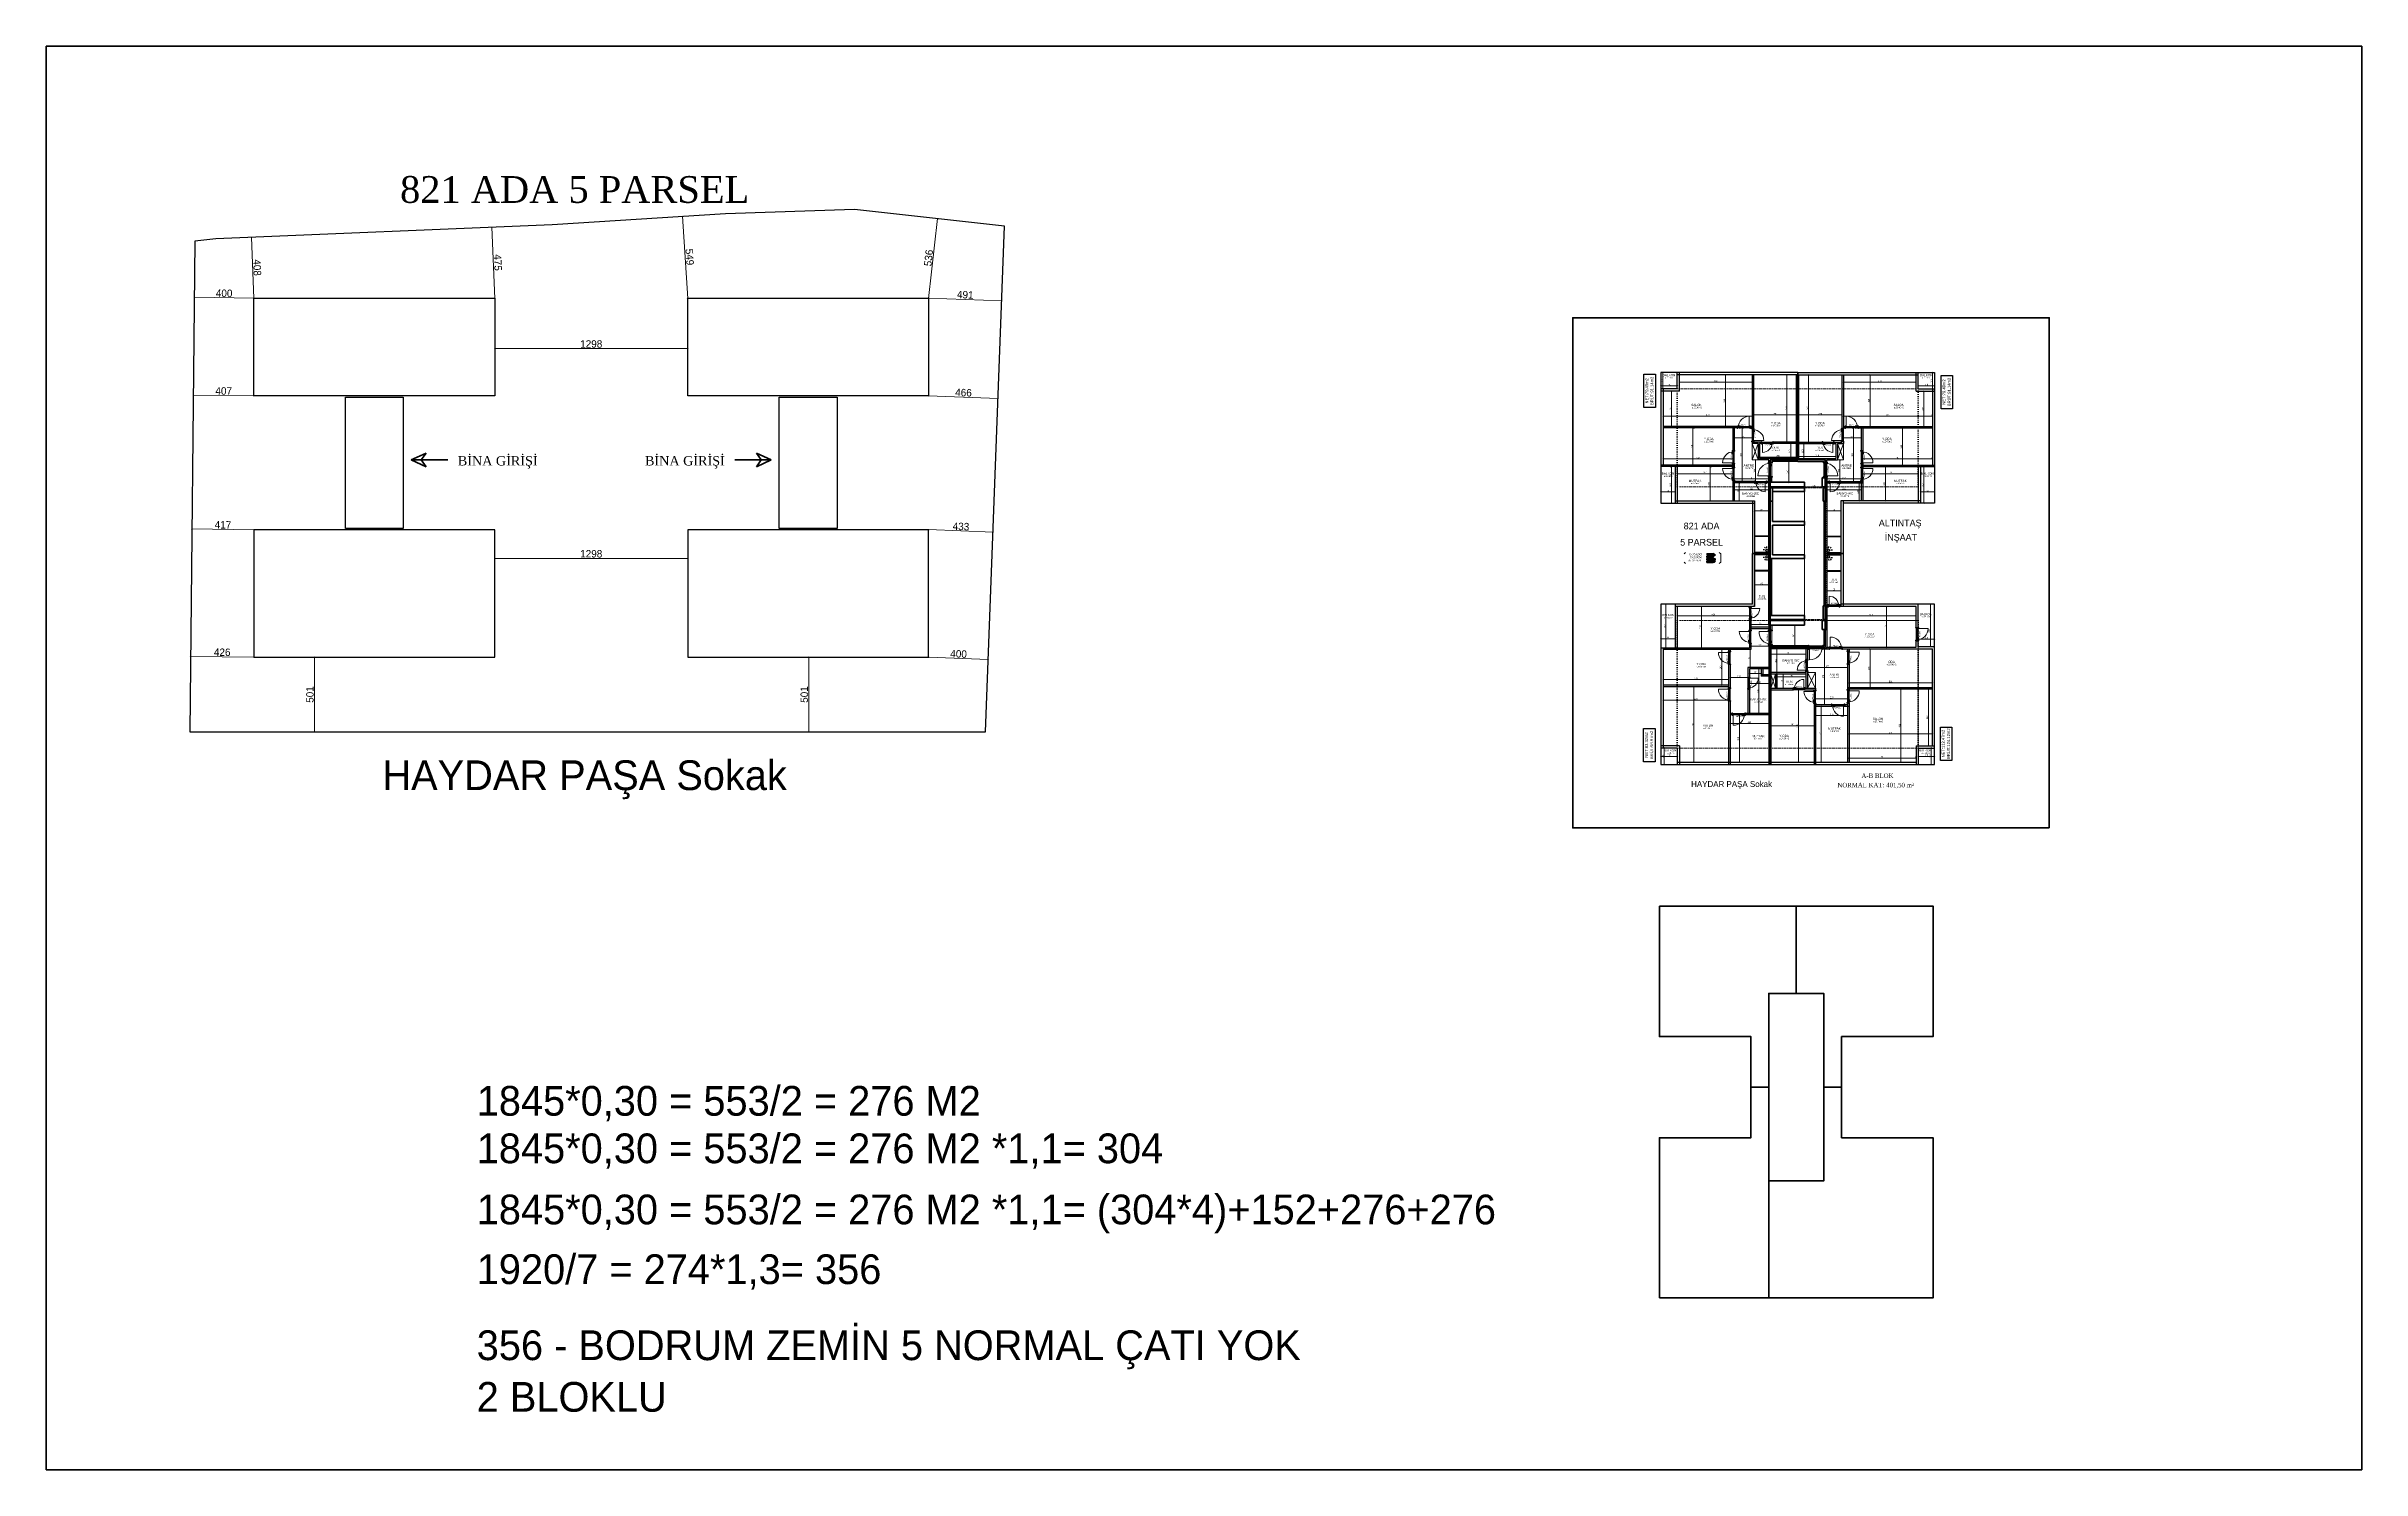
# Model space of a CAD drawing. Header units: centimetres. Extents: x 562865 to 1310255, y -148070 to 32737.
# Drawn here: x 602808 to 618381, y 1600 to 11172 of the extents above; entities that cross this region are included whole.
import ezdxf
from ezdxf.enums import TextEntityAlignment as Align

# ---------------------------------------------------------------- set-up
doc = ezdxf.new("R2010")
doc.units = ezdxf.units.CM
doc.header["$LTSCALE"] = 2.5
doc.linetypes.add('DOT', pattern=[0.25, 0, -0.25])
doc.layers.get('0').update_dxf_attribs({"color": 86})
for name, color, linetype, lineweight in [('_grns-03_Arka', 33, 'Continuous', 0), ('ADAKENARI', 18, 'Continuous', 5), ('DUVAR', 4, 'Continuous', 30), ('duvar-kesim', 7, 'Continuous', 0), ('GÖRÜNÜŞLER', 96, 'Continuous', 25), ('iç ölçü', 106, 'Continuous', 18), ('kapi', 9, 'Continuous', 0), ('kolon', 1, 'Continuous', 53), ('Z_YOL_ADI', 7, 'Continuous', 0)]:
    doc.layers.add(name, color=color, linetype=linetype, lineweight=lineweight)
for name, color, linetype in [('alan', 7, 'Continuous'), ('kapi-yazi', 7, 'Continuous'), ('mahal', 7, 'Continuous')]:
    doc.layers.add(name, color=color, linetype=linetype)
doc.styles.add('autodim', font='times.ttf')
doc.styles.add('PINAR', font='comic.ttf')
doc.dimstyles.new('TEMİZ ÖLÇÜ', dxfattribs={"dimtxt": 10, "dimasz": 5, "dimexe": 1.8, "dimexo": 0.625, "dimgap": 3, "dimtad": 1, "dimdec": 0, "dimrnd": 0.5, "dimzin": 1, "dimdsep": 46, "dimtxsty": 'PINAR', "dimblk": 'OBLIQUE', "dimcen": 0.9, "dimdle": 2, "dimclrd": 256, "dimclre": 256, "dimclrt": 7, "dimadec": 0, "dimazin": 0, "dimtfac": 1, "dimtdec": 0, "dimtofl": 0, "dimtmove": 2, "dimatfit": 2, "dimfxl": 10, "dimfxlon": 1, "dimlwd": -1, "dimlwe": -1, "dimarcsym": 0})

# ---------------------------------------------------------------- blocks, each defined once
blk = doc.blocks.new('_Oblique')
at = {"color": 0, "linetype": 'ByBlock', "lineweight": -2}
blk.add_line((-0.5, -0.5), (0.5, 0.5), dxfattribs=at)
blk = doc.blocks.new('*D942')
at = {"layer": 'Defpoints', "color": 0}
for p in [(614633, 8210), (614763, 8210), (614763, 8208)]:
    blk.add_point(p, dxfattribs=at)
at = {"layer": 'iç ölçü'}
for p, q in [((614631, 8208), (614765, 8208)), ((614633, 8210), (614633, 8207)), ((614763, 8210), (614763, 8207))]:
    blk.add_line(p, q, dxfattribs=at)
at = {"layer": 'iç ölçü', "linetype": 'ByBlock', "xscale": 5, "yscale": 5, "zscale": 5, "rotation": 180}
blk.add_blockref('_Oblique', (614633, 8208), dxfattribs=at)
at = {"layer": 'iç ölçü', "linetype": 'ByBlock', "xscale": 5, "yscale": 5, "zscale": 5}
blk.add_blockref('_Oblique', (614763, 8208), dxfattribs=at)
at = {"layer": 'iç ölçü', "color": 7, "insert": (614698, 8217), "char_height": 10, "attachment_point": 5, "style": 'PINAR'}
blk.add_mtext('130', dxfattribs=at)
blk = doc.blocks.new('*D943')
at = {"layer": 'Defpoints', "color": 0}
for p in [(614520, 8380), (614520, 8240), (614528, 8240)]:
    blk.add_point(p, dxfattribs=at)
at = {"layer": 'iç ölçü'}
for p, q in [((614521, 8380), (614530, 8380)), ((614528, 8382), (614528, 8238)), ((614521, 8240), (614530, 8240))]:
    blk.add_line(p, q, dxfattribs=at)
at = {"layer": 'iç ölçü', "linetype": 'ByBlock', "xscale": 5, "yscale": 5, "zscale": 5}
for p, rotation in [((614528, 8380), 90), ((614528, 8240), 270)]:
    blk.add_blockref('_Oblique', p, dxfattribs=dict(at, rotation=rotation))
at = {"layer": 'iç ölçü', "color": 7, "insert": (614519, 8310), "char_height": 10, "attachment_point": 5, "rotation": 90, "style": 'PINAR'}
blk.add_mtext('140', dxfattribs=at)
blk = doc.blocks.new('*D941')
at = {"layer": 'Defpoints', "color": 0}
for p in [(614544, 7280), (614544, 7140), (614568, 7140)]:
    blk.add_point(p, dxfattribs=at)
at = {"layer": 'iç ölçü'}
for p, q in [((614558, 7280), (614570, 7280)), ((614568, 7282), (614568, 7138)), ((614558, 7140), (614570, 7140))]:
    blk.add_line(p, q, dxfattribs=at)
at = {"layer": 'iç ölçü', "linetype": 'ByBlock', "xscale": 5, "yscale": 5, "zscale": 5}
for p, rotation in [((614568, 7280), 90), ((614568, 7140), 270)]:
    blk.add_blockref('_Oblique', p, dxfattribs=dict(at, rotation=rotation))
at = {"layer": 'iç ölçü', "color": 7, "insert": (614559, 7210), "char_height": 10, "attachment_point": 5, "rotation": 90, "style": 'PINAR'}
blk.add_mtext('140', dxfattribs=at)
blk = doc.blocks.new('fm-door1')
at = {"linetype": 'Continuous'}
for p, q in [((0, 25), (0, -25)), ((100, 25), (0, 25)), ((80, 32), (80, 0)), ((84, 28), (128, 28)), ((90, 50), (910, 50)), ((90, 50), (90, 30)), ((100, 30), (90, 30)), ((100, 30), (100, -5)), ((100, 30), (100, -5)), ((100, 0), (900, 0)), ((190, 50), (190, 0)), ((810, 50), (810, 0)), ((910, 30), (900, 30)), ((900, 30), (900, -5)), ((900, 25), (1000, 25)), ((910, 50), (910, 30)), ((1000, 25), (1000, -25)), ((110, -25), (0, -25)), ((100, -5), (110, -5)), ((110, -5), (100, -5)), ((110, -5), (110, -25)), ((110, -25), (110, -5)), ((890, -25), (890, -5)), ((890, -5), (900, -5)), ((890, -25), (1000, -25))]:
    blk.add_line(p, q, dxfattribs=at)
at = {"color": 8, "linetype": 'Continuous'}
for p, q in [((190, 35), (810, 35)), ((190, 15), (810, 15))]:
    blk.add_line(p, q, dxfattribs=at)
at = {"linetype": 'Continuous'}
for points in [[(858, 58), (858, 89, 0.4142136), (842, 104), (759, 104, 1), (759, 89), (835, 89, -0.4142136), (842, 81), (842, 58)], [(858, -8), (858, -39, -0.4142136), (842, -54), (759, -54, -1), (759, -39), (835, -39, 0.4142136), (842, -31), (842, -8)]]:
    blk.add_lwpolyline(points, format="xyb", dxfattribs=at)
for points in [[(869, 50), (869, 58), (831, 58), (831, 50)], [(869, 0), (869, -8), (831, -8), (831, 0)]]:
    blk.add_lwpolyline(points, dxfattribs=at)
blk.add_circle((84, 32), 4.26, dxfattribs=at)
blk = doc.blocks.new('*D944')
at = {"layer": 'Defpoints', "color": 0}
for p in [(614596, 8717), (614885, 8721), (614885, 8693)]:
    blk.add_point(p, dxfattribs=at)
at = {"layer": 'iç ölçü'}
for p, q in [((614594, 8693), (614887, 8693)), ((614596, 8703), (614596, 8691)), ((614885, 8703), (614885, 8691))]:
    blk.add_line(p, q, dxfattribs=at)
at = {"layer": 'iç ölçü', "linetype": 'ByBlock', "xscale": 5, "yscale": 5, "zscale": 5, "rotation": 180}
blk.add_blockref('_Oblique', (614596, 8693), dxfattribs=at)
at = {"layer": 'iç ölçü', "linetype": 'ByBlock', "xscale": 5, "yscale": 5, "zscale": 5}
blk.add_blockref('_Oblique', (614885, 8693), dxfattribs=at)
at = {"layer": 'iç ölçü', "color": 7, "insert": (614740, 8701), "char_height": 10, "attachment_point": 5, "style": 'PINAR'}
blk.add_mtext('290', dxfattribs=at)
blk = doc.blocks.new('*D945')
at = {"layer": 'Defpoints', "color": 0}
for p in [(614661, 8963), (614669, 8963), (614669, 8510)]:
    blk.add_point(p, dxfattribs=at)
at = {"layer": 'iç ölçü'}
for p, q in [((614668, 8963), (614659, 8963)), ((614661, 8508), (614661, 8965)), ((614668, 8510), (614659, 8510))]:
    blk.add_line(p, q, dxfattribs=at)
at = {"layer": 'iç ölçü', "linetype": 'ByBlock', "xscale": 5, "yscale": 5, "zscale": 5}
for p, rotation in [((614661, 8963), 90), ((614661, 8510), 270)]:
    blk.add_blockref('_Oblique', p, dxfattribs=dict(at, rotation=rotation))
at = {"layer": 'iç ölçü', "color": 7, "insert": (614652, 8737), "char_height": 10, "attachment_point": 5, "rotation": 90, "style": 'PINAR'}
blk.add_mtext('453', dxfattribs=at)
blk = doc.blocks.new('*D946')
at = {"layer": 'Defpoints', "color": 0}
for p in [(615044, 8963), (615074, 8963), (615054, 8615)]:
    blk.add_point(p, dxfattribs=at)
at = {"layer": 'iç ölçü'}
for p, q in [((615064, 8963), (615076, 8963)), ((615074, 8613), (615074, 8965)), ((615064, 8615), (615076, 8615))]:
    blk.add_line(p, q, dxfattribs=at)
at = {"layer": 'iç ölçü', "linetype": 'ByBlock', "xscale": 5, "yscale": 5, "zscale": 5}
for p, rotation in [((615074, 8963), 90), ((615074, 8615), 270)]:
    blk.add_blockref('_Oblique', p, dxfattribs=dict(at, rotation=rotation))
at = {"layer": 'iç ölçü', "color": 7, "insert": (615066, 8789), "char_height": 10, "attachment_point": 5, "rotation": 90, "style": 'PINAR'}
blk.add_mtext('348', dxfattribs=at)
blk = doc.blocks.new('*D947')
at = {"layer": 'Defpoints', "color": 0}
for p in [(614895, 8906), (615493, 8789), (615493, 8685)]:
    blk.add_point(p, dxfattribs=at)
at = {"layer": 'iç ölçü'}
for p, q in [((614893, 8685), (615495, 8685)), ((614895, 8695), (614895, 8683)), ((615493, 8695), (615493, 8683))]:
    blk.add_line(p, q, dxfattribs=at)
at = {"layer": 'iç ölçü', "linetype": 'ByBlock', "xscale": 5, "yscale": 5, "zscale": 5, "rotation": 180}
blk.add_blockref('_Oblique', (614895, 8685), dxfattribs=at)
at = {"layer": 'iç ölçü', "linetype": 'ByBlock', "xscale": 5, "yscale": 5, "zscale": 5}
blk.add_blockref('_Oblique', (615493, 8685), dxfattribs=at)
at = {"layer": 'iç ölçü', "color": 7, "insert": (615194, 8693), "char_height": 10, "attachment_point": 5, "style": 'PINAR'}
blk.add_mtext('599', dxfattribs=at)
blk = doc.blocks.new('*D948')
at = {"layer": 'Defpoints', "color": 0}
for p in [(614895, 8913), (614895, 8906), (615383, 8900)]:
    blk.add_point(p, dxfattribs=at)
at = {"layer": 'iç ölçü'}
for p, q in [((615385, 8913), (614893, 8913)), ((614895, 8906), (614895, 8915)), ((615383, 8903), (615383, 8915))]:
    blk.add_line(p, q, dxfattribs=at)
at = {"layer": 'iç ölçü', "linetype": 'ByBlock', "xscale": 5, "yscale": 5, "zscale": 5, "rotation": 180}
blk.add_blockref('_Oblique', (614895, 8913), dxfattribs=at)
at = {"layer": 'iç ölçü', "linetype": 'ByBlock', "xscale": 5, "yscale": 5, "zscale": 5}
blk.add_blockref('_Oblique', (615383, 8913), dxfattribs=at)
at = {"layer": 'iç ölçü', "color": 7, "insert": (615139, 8921), "char_height": 10, "attachment_point": 5, "style": 'PINAR'}
blk.add_mtext('489', dxfattribs=at)
blk = doc.blocks.new('*D949')
at = {"layer": 'Defpoints', "color": 0}
for p in [(615446, 8853), (615437, 8615), (615446, 8615)]:
    blk.add_point(p, dxfattribs=at)
at = {"layer": 'iç ölçü'}
for p, q in [((615445, 8853), (615435, 8853)), ((615437, 8855), (615437, 8613)), ((615445, 8615), (615435, 8615))]:
    blk.add_line(p, q, dxfattribs=at)
at = {"layer": 'iç ölçü', "linetype": 'ByBlock', "xscale": 5, "yscale": 5, "zscale": 5}
for p, rotation in [((615437, 8853), 90), ((615437, 8615), 270)]:
    blk.add_blockref('_Oblique', p, dxfattribs=dict(at, rotation=rotation))
at = {"layer": 'iç ölçü', "color": 7, "insert": (615429, 8734), "char_height": 10, "attachment_point": 5, "rotation": 90, "style": 'PINAR'}
blk.add_mtext('238', dxfattribs=at)
blk = doc.blocks.new('*D950')
at = {"layer": 'Defpoints', "color": 0}
for p in [(615258, 8605), (615258, 8355), (615293, 8355)]:
    blk.add_point(p, dxfattribs=at)
at = {"layer": 'iç ölçü'}
for p, q in [((615283, 8605), (615295, 8605)), ((615293, 8607), (615293, 8353)), ((615283, 8355), (615295, 8355))]:
    blk.add_line(p, q, dxfattribs=at)
at = {"layer": 'iç ölçü', "linetype": 'ByBlock', "xscale": 5, "yscale": 5, "zscale": 5}
for p, rotation in [((615293, 8605), 90), ((615293, 8355), 270)]:
    blk.add_blockref('_Oblique', p, dxfattribs=dict(at, rotation=rotation))
at = {"layer": 'iç ölçü', "color": 7, "insert": (615284, 8480), "char_height": 10, "attachment_point": 5, "rotation": 90, "style": 'PINAR'}
blk.add_mtext('250', dxfattribs=at)
blk = doc.blocks.new('*D951')
at = {"layer": 'Defpoints', "color": 0}
for p in [(615025, 8414), (615493, 8414), (615025, 8397)]:
    blk.add_point(p, dxfattribs=at)
at = {"layer": 'iç ölçü'}
for p, q in [((615495, 8397), (615023, 8397)), ((615025, 8407), (615025, 8395)), ((615493, 8407), (615493, 8395))]:
    blk.add_line(p, q, dxfattribs=at)
at = {"layer": 'iç ölçü', "linetype": 'ByBlock', "xscale": 5, "yscale": 5, "zscale": 5, "rotation": 180}
blk.add_blockref('_Oblique', (615025, 8397), dxfattribs=at)
at = {"layer": 'iç ölçü', "linetype": 'ByBlock', "xscale": 5, "yscale": 5, "zscale": 5}
blk.add_blockref('_Oblique', (615493, 8397), dxfattribs=at)
at = {"layer": 'iç ölçü', "color": 7, "insert": (615259, 8406), "char_height": 10, "attachment_point": 5, "style": 'PINAR'}
blk.add_mtext('469', dxfattribs=at)
blk = doc.blocks.new('*D952')
at = {"layer": 'Defpoints', "color": 0}
for p in [(615163, 8345), (615163, 8115), (615178, 8115)]:
    blk.add_point(p, dxfattribs=at)
at = {"layer": 'iç ölçü'}
for p, q in [((615168, 8345), (615179, 8345)), ((615178, 8347), (615178, 8113)), ((615168, 8115), (615179, 8115))]:
    blk.add_line(p, q, dxfattribs=at)
at = {"layer": 'iç ölçü', "linetype": 'ByBlock', "xscale": 5, "yscale": 5, "zscale": 5}
for p, rotation in [((615178, 8345), 90), ((615178, 8115), 270)]:
    blk.add_blockref('_Oblique', p, dxfattribs=dict(at, rotation=rotation))
at = {"layer": 'iç ölçü', "color": 7, "insert": (615169, 8230), "char_height": 10, "attachment_point": 5, "rotation": 90, "style": 'PINAR'}
blk.add_mtext('230', dxfattribs=at)
blk = doc.blocks.new('*D953')
at = {"layer": 'Defpoints', "color": 0}
for p in [(615025, 8302), (615025, 8298), (615398, 8302)]:
    blk.add_point(p, dxfattribs=at)
at = {"layer": 'iç ölçü'}
for p, q in [((615400, 8298), (615023, 8298)), ((615025, 8301), (615025, 8297)), ((615398, 8301), (615398, 8297))]:
    blk.add_line(p, q, dxfattribs=at)
at = {"layer": 'iç ölçü', "linetype": 'ByBlock', "xscale": 5, "yscale": 5, "zscale": 5, "rotation": 180}
blk.add_blockref('_Oblique', (615025, 8298), dxfattribs=at)
at = {"layer": 'iç ölçü', "linetype": 'ByBlock', "xscale": 5, "yscale": 5, "zscale": 5}
blk.add_blockref('_Oblique', (615398, 8298), dxfattribs=at)
at = {"layer": 'iç ölçü', "color": 7, "insert": (615212, 8307), "char_height": 10, "attachment_point": 5, "style": 'PINAR'}
blk.add_mtext('374', dxfattribs=at)
blk = doc.blocks.new('*D954')
at = {"layer": 'Defpoints', "color": 0}
for p in [(614895, 8527), (615015, 8539), (615015, 8527)]:
    blk.add_point(p, dxfattribs=at)
at = {"layer": 'iç ölçü'}
for p, q in [((614893, 8539), (615017, 8539)), ((614895, 8529), (614895, 8541)), ((615015, 8529), (615015, 8541))]:
    blk.add_line(p, q, dxfattribs=at)
at = {"layer": 'iç ölçü', "linetype": 'ByBlock', "xscale": 5, "yscale": 5, "zscale": 5, "rotation": 180}
blk.add_blockref('_Oblique', (614895, 8539), dxfattribs=at)
at = {"layer": 'iç ölçü', "linetype": 'ByBlock', "xscale": 5, "yscale": 5, "zscale": 5}
blk.add_blockref('_Oblique', (615015, 8539), dxfattribs=at)
at = {"layer": 'iç ölçü', "color": 7, "insert": (614955, 8547), "char_height": 10, "attachment_point": 5, "style": 'PINAR'}
blk.add_mtext('120', dxfattribs=at)
blk = doc.blocks.new('*D955')
at = {"layer": 'Defpoints', "color": 0}
for p in [(614925, 8605), (614925, 8245), (614963, 8245)]:
    blk.add_point(p, dxfattribs=at)
at = {"layer": 'iç ölçü'}
for p, q in [((614953, 8605), (614964, 8605)), ((614963, 8607), (614963, 8243)), ((614953, 8245), (614964, 8245))]:
    blk.add_line(p, q, dxfattribs=at)
at = {"layer": 'iç ölçü', "linetype": 'ByBlock', "xscale": 5, "yscale": 5, "zscale": 5}
for p, rotation in [((614963, 8605), 90), ((614963, 8245), 270)]:
    blk.add_blockref('_Oblique', p, dxfattribs=dict(at, rotation=rotation))
at = {"layer": 'iç ölçü', "color": 7, "insert": (614954, 8425), "char_height": 10, "attachment_point": 5, "rotation": 90, "style": 'PINAR'}
blk.add_mtext('360', dxfattribs=at)
blk = doc.blocks.new('*D956')
at = {"layer": 'Defpoints', "color": 0}
for p in [(614997, 8235), (614997, 8115), (615001, 8115)]:
    blk.add_point(p, dxfattribs=at)
at = {"layer": 'iç ölçü'}
for p, q in [((614998, 8235), (615003, 8235)), ((614998, 8115), (615003, 8115)), ((615001, 8237), (615001, 8113))]:
    blk.add_line(p, q, dxfattribs=at)
at = {"layer": 'iç ölçü', "linetype": 'ByBlock', "xscale": 5, "yscale": 5, "zscale": 5}
for p, rotation in [((615001, 8235), 90), ((615001, 8115), 270)]:
    blk.add_blockref('_Oblique', p, dxfattribs=dict(at, rotation=rotation))
at = {"layer": 'iç ölçü', "color": 7, "insert": (614992, 8175), "char_height": 10, "attachment_point": 5, "rotation": 90, "style": 'PINAR'}
blk.add_mtext('120', dxfattribs=at)
blk = doc.blocks.new('*D957')
at = {"layer": 'Defpoints', "color": 0}
for p in [(614839, 8390), (614839, 8245), (614872, 8245)]:
    blk.add_point(p, dxfattribs=at)
at = {"layer": 'iç ölçü'}
for p, q in [((614862, 8390), (614874, 8390)), ((614872, 8392), (614872, 8243)), ((614862, 8245), (614874, 8245))]:
    blk.add_line(p, q, dxfattribs=at)
at = {"layer": 'iç ölçü', "linetype": 'ByBlock', "xscale": 5, "yscale": 5, "zscale": 5}
for p, rotation in [((614872, 8390), 90), ((614872, 8245), 270)]:
    blk.add_blockref('_Oblique', p, dxfattribs=dict(at, rotation=rotation))
at = {"layer": 'iç ölçü', "color": 7, "insert": (614863, 8318), "char_height": 10, "attachment_point": 5, "rotation": 90, "style": 'PINAR'}
blk.add_mtext('145', dxfattribs=at)
blk = doc.blocks.new('*D958')
at = {"layer": 'Defpoints', "color": 0}
for p in [(615398, 8923), (615508, 8923), (615508, 8889)]:
    blk.add_point(p, dxfattribs=at)
at = {"layer": 'iç ölçü'}
for p, q in [((615396, 8889), (615510, 8889)), ((615398, 8899), (615398, 8887)), ((615508, 8899), (615508, 8887))]:
    blk.add_line(p, q, dxfattribs=at)
at = {"layer": 'iç ölçü', "linetype": 'ByBlock', "xscale": 5, "yscale": 5, "zscale": 5, "rotation": 180}
blk.add_blockref('_Oblique', (615398, 8889), dxfattribs=at)
at = {"layer": 'iç ölçü', "linetype": 'ByBlock', "xscale": 5, "yscale": 5, "zscale": 5}
blk.add_blockref('_Oblique', (615508, 8889), dxfattribs=at)
at = {"layer": 'iç ölçü', "color": 7, "insert": (615453, 8897), "char_height": 10, "attachment_point": 5, "style": 'PINAR'}
blk.add_mtext('110', dxfattribs=at)
blk = doc.blocks.new('*D959')
at = {"layer": 'Defpoints', "color": 0}
for p in [(615495, 8978), (615501, 8978), (615501, 8868)]:
    blk.add_point(p, dxfattribs=at)
at = {"layer": 'iç ölçü'}
for p, q in [((615501, 8978), (615493, 8978)), ((615495, 8866), (615495, 8980)), ((615501, 8868), (615493, 8868))]:
    blk.add_line(p, q, dxfattribs=at)
at = {"layer": 'iç ölçü', "linetype": 'ByBlock', "xscale": 5, "yscale": 5, "zscale": 5}
for p, rotation in [((615495, 8978), 90), ((615495, 8868), 270)]:
    blk.add_blockref('_Oblique', p, dxfattribs=dict(at, rotation=rotation))
at = {"layer": 'iç ölçü', "color": 7, "insert": (615487, 8923), "char_height": 10, "attachment_point": 5, "rotation": 90, "style": 'PINAR'}
blk.add_mtext('110', dxfattribs=at)
blk = doc.blocks.new('*D960')
at = {"layer": 'Defpoints', "color": 0}
for p in [(614783, 8258), (615015, 8292), (615015, 8263)]:
    blk.add_point(p, dxfattribs=at)
at = {"layer": 'iç ölçü'}
for p, q in [((614781, 8263), (615017, 8263)), ((614783, 8259), (614783, 8265)), ((615015, 8273), (615015, 8261))]:
    blk.add_line(p, q, dxfattribs=at)
at = {"layer": 'iç ölçü', "linetype": 'ByBlock', "xscale": 5, "yscale": 5, "zscale": 5, "rotation": 180}
blk.add_blockref('_Oblique', (614783, 8263), dxfattribs=at)
at = {"layer": 'iç ölçü', "linetype": 'ByBlock', "xscale": 5, "yscale": 5, "zscale": 5}
blk.add_blockref('_Oblique', (615015, 8263), dxfattribs=at)
at = {"layer": 'iç ölçü', "color": 7, "insert": (614899, 8271), "char_height": 10, "attachment_point": 5, "style": 'PINAR'}
blk.add_mtext('232', dxfattribs=at)
blk = doc.blocks.new('*D961')
at = {"layer": 'Defpoints', "color": 0}
for p in [(615413, 8183), (615508, 8183), (615508, 8176)]:
    blk.add_point(p, dxfattribs=at)
at = {"layer": 'iç ölçü'}
for p, q in [((615411, 8176), (615510, 8176)), ((615413, 8182), (615413, 8174)), ((615508, 8182), (615508, 8174))]:
    blk.add_line(p, q, dxfattribs=at)
at = {"layer": 'iç ölçü', "linetype": 'ByBlock', "xscale": 5, "yscale": 5, "zscale": 5, "rotation": 180}
blk.add_blockref('_Oblique', (615413, 8176), dxfattribs=at)
at = {"layer": 'iç ölçü', "linetype": 'ByBlock', "xscale": 5, "yscale": 5, "zscale": 5}
blk.add_blockref('_Oblique', (615508, 8176), dxfattribs=at)
at = {"layer": 'iç ölçü', "color": 7, "insert": (615461, 8184), "char_height": 10, "attachment_point": 5, "style": 'PINAR'}
blk.add_mtext('95', dxfattribs=at)
blk = doc.blocks.new('*D962')
at = {"layer": 'Defpoints', "color": 0}
for p in [(615452, 8345), (615437, 8100), (615452, 8100)]:
    blk.add_point(p, dxfattribs=at)
at = {"layer": 'iç ölçü'}
for p, q in [((615447, 8345), (615436, 8345)), ((615437, 8347), (615437, 8098)), ((615447, 8100), (615436, 8100))]:
    blk.add_line(p, q, dxfattribs=at)
at = {"layer": 'iç ölçü', "linetype": 'ByBlock', "xscale": 5, "yscale": 5, "zscale": 5}
for p, rotation in [((615437, 8345), 90), ((615437, 8100), 270)]:
    blk.add_blockref('_Oblique', p, dxfattribs=dict(at, rotation=rotation))
at = {"layer": 'iç ölçü', "color": 7, "insert": (615429, 8223), "char_height": 10, "attachment_point": 5, "rotation": 90, "style": 'PINAR'}
blk.add_mtext('245', dxfattribs=at)
blk = doc.blocks.new('*D963')
at = {"layer": 'Defpoints', "color": 0}
for p in [(614783, 8074), (614783, 8047), (614878, 8074)]:
    blk.add_point(p, dxfattribs=at)
at = {"layer": 'iç ölçü'}
for p, q in [((614880, 8047), (614781, 8047)), ((614783, 8057), (614783, 8046)), ((614878, 8057), (614878, 8046))]:
    blk.add_line(p, q, dxfattribs=at)
at = {"layer": 'iç ölçü', "linetype": 'ByBlock', "xscale": 5, "yscale": 5, "zscale": 5, "rotation": 180}
blk.add_blockref('_Oblique', (614783, 8047), dxfattribs=at)
at = {"layer": 'iç ölçü', "linetype": 'ByBlock', "xscale": 5, "yscale": 5, "zscale": 5}
blk.add_blockref('_Oblique', (614878, 8047), dxfattribs=at)
at = {"layer": 'iç ölçü', "color": 7, "insert": (614831, 8056), "char_height": 10, "attachment_point": 5, "style": 'PINAR'}
blk.add_mtext('95', dxfattribs=at)
blk = doc.blocks.new('*D964')
at = {"layer": 'Defpoints', "color": 0}
for p in [(614783, 8157), (615015, 8190), (615015, 8168)]:
    blk.add_point(p, dxfattribs=at)
at = {"layer": 'iç ölçü'}
for p, q in [((614781, 8190), (615017, 8190)), ((614783, 8180), (614783, 8192)), ((615015, 8180), (615015, 8192))]:
    blk.add_line(p, q, dxfattribs=at)
at = {"layer": 'iç ölçü', "linetype": 'ByBlock', "xscale": 5, "yscale": 5, "zscale": 5, "rotation": 180}
blk.add_blockref('_Oblique', (614783, 8190), dxfattribs=at)
at = {"layer": 'iç ölçü', "linetype": 'ByBlock', "xscale": 5, "yscale": 5, "zscale": 5}
blk.add_blockref('_Oblique', (615015, 8190), dxfattribs=at)
at = {"layer": 'iç ölçü', "color": 7, "insert": (614899, 8198), "char_height": 10, "attachment_point": 5, "style": 'PINAR'}
blk.add_mtext('232', dxfattribs=at)
blk = doc.blocks.new('*D978')
at = {"layer": 'Defpoints', "color": 0}
for p in [(614291, 8721), (614291, 8693), (614581, 8717)]:
    blk.add_point(p, dxfattribs=at)
at = {"layer": 'iç ölçü'}
for p, q in [((614583, 8693), (614289, 8693)), ((614291, 8703), (614291, 8691)), ((614581, 8703), (614581, 8691))]:
    blk.add_line(p, q, dxfattribs=at)
at = {"layer": 'iç ölçü', "linetype": 'ByBlock', "xscale": 5, "yscale": 5, "zscale": 5, "rotation": 180}
blk.add_blockref('_Oblique', (614291, 8693), dxfattribs=at)
at = {"layer": 'iç ölçü', "linetype": 'ByBlock', "xscale": 5, "yscale": 5, "zscale": 5}
blk.add_blockref('_Oblique', (614581, 8693), dxfattribs=at)
at = {"layer": 'iç ölçü', "color": 7, "insert": (614436, 8701), "char_height": 10, "attachment_point": 5, "style": 'PINAR'}
blk.add_mtext('290', dxfattribs=at)
blk = doc.blocks.new('*D979')
at = {"layer": 'Defpoints', "color": 0}
for p in [(614507, 8963), (614515, 8963), (614507, 8510)]:
    blk.add_point(p, dxfattribs=at)
at = {"layer": 'iç ölçü'}
for p, q in [((614508, 8963), (614517, 8963)), ((614515, 8508), (614515, 8965)), ((614508, 8510), (614517, 8510))]:
    blk.add_line(p, q, dxfattribs=at)
at = {"layer": 'iç ölçü', "linetype": 'ByBlock', "xscale": 5, "yscale": 5, "zscale": 5}
for p, rotation in [((614515, 8963), 90), ((614515, 8510), 270)]:
    blk.add_blockref('_Oblique', p, dxfattribs=dict(at, rotation=rotation))
at = {"layer": 'iç ölçü', "color": 7, "insert": (614507, 8737), "char_height": 10, "attachment_point": 5, "rotation": 90, "style": 'PINAR'}
blk.add_mtext('453', dxfattribs=at)
blk = doc.blocks.new('*D980')
at = {"layer": 'Defpoints', "color": 0}
for p in [(614102, 8963), (614132, 8963), (614122, 8615)]:
    blk.add_point(p, dxfattribs=at)
at = {"layer": 'iç ölçü'}
for p, q in [((614112, 8963), (614100, 8963)), ((614102, 8613), (614102, 8965)), ((614112, 8615), (614100, 8615))]:
    blk.add_line(p, q, dxfattribs=at)
at = {"layer": 'iç ölçü', "linetype": 'ByBlock', "xscale": 5, "yscale": 5, "zscale": 5}
for p, rotation in [((614102, 8963), 90), ((614102, 8615), 270)]:
    blk.add_blockref('_Oblique', p, dxfattribs=dict(at, rotation=rotation))
at = {"layer": 'iç ölçü', "color": 7, "insert": (614094, 8789), "char_height": 10, "attachment_point": 5, "rotation": 90, "style": 'PINAR'}
blk.add_mtext('348', dxfattribs=at)
blk = doc.blocks.new('*D981')
at = {"layer": 'Defpoints', "color": 0}
for p in [(614281, 8906), (613683, 8789), (613683, 8685)]:
    blk.add_point(p, dxfattribs=at)
at = {"layer": 'iç ölçü'}
for p, q in [((614283, 8685), (613681, 8685)), ((613683, 8695), (613683, 8683)), ((614281, 8695), (614281, 8683))]:
    blk.add_line(p, q, dxfattribs=at)
at = {"layer": 'iç ölçü', "linetype": 'ByBlock', "xscale": 5, "yscale": 5, "zscale": 5, "rotation": 180}
blk.add_blockref('_Oblique', (613683, 8685), dxfattribs=at)
at = {"layer": 'iç ölçü', "linetype": 'ByBlock', "xscale": 5, "yscale": 5, "zscale": 5}
blk.add_blockref('_Oblique', (614281, 8685), dxfattribs=at)
at = {"layer": 'iç ölçü', "color": 7, "insert": (613982, 8693), "char_height": 10, "attachment_point": 5, "style": 'PINAR'}
blk.add_mtext('599', dxfattribs=at)
blk = doc.blocks.new('*D982')
at = {"layer": 'Defpoints', "color": 0}
for p in [(613793, 8900), (614281, 8913), (614281, 8906)]:
    blk.add_point(p, dxfattribs=at)
at = {"layer": 'iç ölçü'}
for p, q in [((613791, 8913), (614283, 8913)), ((613793, 8903), (613793, 8915)), ((614281, 8906), (614281, 8915))]:
    blk.add_line(p, q, dxfattribs=at)
at = {"layer": 'iç ölçü', "linetype": 'ByBlock', "xscale": 5, "yscale": 5, "zscale": 5, "rotation": 180}
blk.add_blockref('_Oblique', (613793, 8913), dxfattribs=at)
at = {"layer": 'iç ölçü', "linetype": 'ByBlock', "xscale": 5, "yscale": 5, "zscale": 5}
blk.add_blockref('_Oblique', (614281, 8913), dxfattribs=at)
at = {"layer": 'iç ölçü', "color": 7, "insert": (614037, 8921), "char_height": 10, "attachment_point": 5, "style": 'PINAR'}
blk.add_mtext('489', dxfattribs=at)
blk = doc.blocks.new('*D983')
at = {"layer": 'Defpoints', "color": 0}
for p in [(613730, 8853), (613730, 8615), (613739, 8615)]:
    blk.add_point(p, dxfattribs=at)
at = {"layer": 'iç ölçü'}
for p, q in [((613731, 8853), (613741, 8853)), ((613739, 8855), (613739, 8613)), ((613731, 8615), (613741, 8615))]:
    blk.add_line(p, q, dxfattribs=at)
at = {"layer": 'iç ölçü', "linetype": 'ByBlock', "xscale": 5, "yscale": 5, "zscale": 5}
for p, rotation in [((613739, 8853), 90), ((613739, 8615), 270)]:
    blk.add_blockref('_Oblique', p, dxfattribs=dict(at, rotation=rotation))
at = {"layer": 'iç ölçü', "color": 7, "insert": (613731, 8734), "char_height": 10, "attachment_point": 5, "rotation": 90, "style": 'PINAR'}
blk.add_mtext('238', dxfattribs=at)
blk = doc.blocks.new('*D984')
at = {"layer": 'Defpoints', "color": 0}
for p in [(613918, 8605), (613883, 8355), (613918, 8355)]:
    blk.add_point(p, dxfattribs=at)
at = {"layer": 'iç ölçü'}
for p, q in [((613893, 8605), (613881, 8605)), ((613883, 8607), (613883, 8353)), ((613893, 8355), (613881, 8355))]:
    blk.add_line(p, q, dxfattribs=at)
at = {"layer": 'iç ölçü', "linetype": 'ByBlock', "xscale": 5, "yscale": 5, "zscale": 5}
for p, rotation in [((613883, 8605), 90), ((613883, 8355), 270)]:
    blk.add_blockref('_Oblique', p, dxfattribs=dict(at, rotation=rotation))
at = {"layer": 'iç ölçü', "color": 7, "insert": (613875, 8480), "char_height": 10, "attachment_point": 5, "rotation": 90, "style": 'PINAR'}
blk.add_mtext('250', dxfattribs=at)
blk = doc.blocks.new('*D985')
at = {"layer": 'Defpoints', "color": 0}
for p in [(613683, 8414), (614151, 8414), (614151, 8397)]:
    blk.add_point(p, dxfattribs=at)
at = {"layer": 'iç ölçü'}
for p, q in [((613681, 8397), (614153, 8397)), ((613683, 8407), (613683, 8395)), ((614151, 8407), (614151, 8395))]:
    blk.add_line(p, q, dxfattribs=at)
at = {"layer": 'iç ölçü', "linetype": 'ByBlock', "xscale": 5, "yscale": 5, "zscale": 5, "rotation": 180}
blk.add_blockref('_Oblique', (613683, 8397), dxfattribs=at)
at = {"layer": 'iç ölçü', "linetype": 'ByBlock', "xscale": 5, "yscale": 5, "zscale": 5}
blk.add_blockref('_Oblique', (614151, 8397), dxfattribs=at)
at = {"layer": 'iç ölçü', "color": 7, "insert": (613917, 8406), "char_height": 10, "attachment_point": 5, "style": 'PINAR'}
blk.add_mtext('469', dxfattribs=at)
blk = doc.blocks.new('*D965')
at = {"layer": 'Defpoints', "color": 0}
for p in [(614014, 8345), (613999, 8115), (614014, 8115)]:
    blk.add_point(p, dxfattribs=at)
at = {"layer": 'iç ölçü'}
for p, q in [((614009, 8345), (613997, 8345)), ((613999, 8347), (613999, 8113)), ((614009, 8115), (613997, 8115))]:
    blk.add_line(p, q, dxfattribs=at)
at = {"layer": 'iç ölçü', "linetype": 'ByBlock', "xscale": 5, "yscale": 5, "zscale": 5}
for p, rotation in [((613999, 8345), 90), ((613999, 8115), 270)]:
    blk.add_blockref('_Oblique', p, dxfattribs=dict(at, rotation=rotation))
at = {"layer": 'iç ölçü', "color": 7, "insert": (613990, 8230), "char_height": 10, "attachment_point": 5, "rotation": 90, "style": 'PINAR'}
blk.add_mtext('230', dxfattribs=at)
blk = doc.blocks.new('*D966')
at = {"layer": 'Defpoints', "color": 0}
for p in [(613778, 8302), (614151, 8302), (614151, 8298)]:
    blk.add_point(p, dxfattribs=at)
at = {"layer": 'iç ölçü'}
for p, q in [((613776, 8298), (614153, 8298)), ((613778, 8301), (613778, 8297)), ((614151, 8301), (614151, 8297))]:
    blk.add_line(p, q, dxfattribs=at)
at = {"layer": 'iç ölçü', "linetype": 'ByBlock', "xscale": 5, "yscale": 5, "zscale": 5, "rotation": 180}
blk.add_blockref('_Oblique', (613778, 8298), dxfattribs=at)
at = {"layer": 'iç ölçü', "linetype": 'ByBlock', "xscale": 5, "yscale": 5, "zscale": 5}
blk.add_blockref('_Oblique', (614151, 8298), dxfattribs=at)
at = {"layer": 'iç ölçü', "color": 7, "insert": (613964, 8307), "char_height": 10, "attachment_point": 5, "style": 'PINAR'}
blk.add_mtext('374', dxfattribs=at)
blk = doc.blocks.new('*D967')
at = {"layer": 'Defpoints', "color": 0}
for p in [(614161, 8539), (614161, 8527), (614281, 8527)]:
    blk.add_point(p, dxfattribs=at)
at = {"layer": 'iç ölçü'}
for p, q in [((614283, 8539), (614159, 8539)), ((614161, 8529), (614161, 8541)), ((614281, 8529), (614281, 8541))]:
    blk.add_line(p, q, dxfattribs=at)
at = {"layer": 'iç ölçü', "linetype": 'ByBlock', "xscale": 5, "yscale": 5, "zscale": 5, "rotation": 180}
blk.add_blockref('_Oblique', (614161, 8539), dxfattribs=at)
at = {"layer": 'iç ölçü', "linetype": 'ByBlock', "xscale": 5, "yscale": 5, "zscale": 5}
blk.add_blockref('_Oblique', (614281, 8539), dxfattribs=at)
at = {"layer": 'iç ölçü', "color": 7, "insert": (614221, 8547), "char_height": 10, "attachment_point": 5, "style": 'PINAR'}
blk.add_mtext('120', dxfattribs=at)
blk = doc.blocks.new('*D968')
at = {"layer": 'Defpoints', "color": 0}
for p in [(614251, 8605), (614214, 8245), (614251, 8245)]:
    blk.add_point(p, dxfattribs=at)
at = {"layer": 'iç ölçü'}
for p, q in [((614224, 8605), (614212, 8605)), ((614214, 8607), (614214, 8243)), ((614224, 8245), (614212, 8245))]:
    blk.add_line(p, q, dxfattribs=at)
at = {"layer": 'iç ölçü', "linetype": 'ByBlock', "xscale": 5, "yscale": 5, "zscale": 5}
for p, rotation in [((614214, 8605), 90), ((614214, 8245), 270)]:
    blk.add_blockref('_Oblique', p, dxfattribs=dict(at, rotation=rotation))
at = {"layer": 'iç ölçü', "color": 7, "insert": (614205, 8425), "char_height": 10, "attachment_point": 5, "rotation": 90, "style": 'PINAR'}
blk.add_mtext('360', dxfattribs=at)
blk = doc.blocks.new('*D969')
at = {"layer": 'Defpoints', "color": 0}
for p in [(614195, 8115), (614198, 8235), (614198, 8115)]:
    blk.add_point(p, dxfattribs=at)
at = {"layer": 'iç ölçü'}
for p, q in [((614198, 8235), (614193, 8235)), ((614198, 8115), (614193, 8115)), ((614195, 8237), (614195, 8113))]:
    blk.add_line(p, q, dxfattribs=at)
at = {"layer": 'iç ölçü', "linetype": 'ByBlock', "xscale": 5, "yscale": 5, "zscale": 5}
for p, rotation in [((614195, 8235), 90), ((614195, 8115), 270)]:
    blk.add_blockref('_Oblique', p, dxfattribs=dict(at, rotation=rotation))
at = {"layer": 'iç ölçü', "color": 7, "insert": (614186, 8175), "char_height": 10, "attachment_point": 5, "rotation": 90, "style": 'PINAR'}
blk.add_mtext('120', dxfattribs=at)
blk = doc.blocks.new('*D970')
at = {"layer": 'Defpoints', "color": 0}
for p in [(614337, 8390), (614304, 8245), (614337, 8245)]:
    blk.add_point(p, dxfattribs=at)
at = {"layer": 'iç ölçü'}
for p, q in [((614314, 8390), (614303, 8390)), ((614304, 8392), (614304, 8243)), ((614314, 8245), (614303, 8245))]:
    blk.add_line(p, q, dxfattribs=at)
at = {"layer": 'iç ölçü', "linetype": 'ByBlock', "xscale": 5, "yscale": 5, "zscale": 5}
for p, rotation in [((614304, 8390), 90), ((614304, 8245), 270)]:
    blk.add_blockref('_Oblique', p, dxfattribs=dict(at, rotation=rotation))
at = {"layer": 'iç ölçü', "color": 7, "insert": (614296, 8318), "char_height": 10, "attachment_point": 5, "rotation": 90, "style": 'PINAR'}
blk.add_mtext('145', dxfattribs=at)
blk = doc.blocks.new('*D971')
at = {"layer": 'Defpoints', "color": 0}
for p in [(613668, 8923), (613668, 8889), (613778, 8923)]:
    blk.add_point(p, dxfattribs=at)
at = {"layer": 'iç ölçü'}
for p, q in [((613780, 8889), (613666, 8889)), ((613668, 8899), (613668, 8887)), ((613778, 8899), (613778, 8887))]:
    blk.add_line(p, q, dxfattribs=at)
at = {"layer": 'iç ölçü', "linetype": 'ByBlock', "xscale": 5, "yscale": 5, "zscale": 5, "rotation": 180}
blk.add_blockref('_Oblique', (613668, 8889), dxfattribs=at)
at = {"layer": 'iç ölçü', "linetype": 'ByBlock', "xscale": 5, "yscale": 5, "zscale": 5}
blk.add_blockref('_Oblique', (613778, 8889), dxfattribs=at)
at = {"layer": 'iç ölçü', "color": 7, "insert": (613723, 8897), "char_height": 10, "attachment_point": 5, "style": 'PINAR'}
blk.add_mtext('110', dxfattribs=at)
blk = doc.blocks.new('*D972')
at = {"layer": 'Defpoints', "color": 0}
for p in [(613675, 8978), (613681, 8978), (613675, 8868)]:
    blk.add_point(p, dxfattribs=at)
at = {"layer": 'iç ölçü'}
for p, q in [((613675, 8978), (613683, 8978)), ((613681, 8866), (613681, 8980)), ((613675, 8868), (613683, 8868))]:
    blk.add_line(p, q, dxfattribs=at)
at = {"layer": 'iç ölçü', "linetype": 'ByBlock', "xscale": 5, "yscale": 5, "zscale": 5}
for p, rotation in [((613681, 8978), 90), ((613681, 8868), 270)]:
    blk.add_blockref('_Oblique', p, dxfattribs=dict(at, rotation=rotation))
at = {"layer": 'iç ölçü', "color": 7, "insert": (613673, 8923), "char_height": 10, "attachment_point": 5, "rotation": 90, "style": 'PINAR'}
blk.add_mtext('110', dxfattribs=at)
blk = doc.blocks.new('*D973')
at = {"layer": 'Defpoints', "color": 0}
for p in [(614161, 8292), (614161, 8263), (614393, 8258)]:
    blk.add_point(p, dxfattribs=at)
at = {"layer": 'iç ölçü'}
for p, q in [((614395, 8263), (614159, 8263)), ((614161, 8273), (614161, 8261)), ((614393, 8259), (614393, 8265))]:
    blk.add_line(p, q, dxfattribs=at)
at = {"layer": 'iç ölçü', "linetype": 'ByBlock', "xscale": 5, "yscale": 5, "zscale": 5, "rotation": 180}
blk.add_blockref('_Oblique', (614161, 8263), dxfattribs=at)
at = {"layer": 'iç ölçü', "linetype": 'ByBlock', "xscale": 5, "yscale": 5, "zscale": 5}
blk.add_blockref('_Oblique', (614393, 8263), dxfattribs=at)
at = {"layer": 'iç ölçü', "color": 7, "insert": (614277, 8271), "char_height": 10, "attachment_point": 5, "style": 'PINAR'}
blk.add_mtext('232', dxfattribs=at)
blk = doc.blocks.new('*D974')
at = {"layer": 'Defpoints', "color": 0}
for p in [(613668, 8183), (613668, 8176), (613763, 8183)]:
    blk.add_point(p, dxfattribs=at)
at = {"layer": 'iç ölçü'}
for p, q in [((613765, 8176), (613666, 8176)), ((613668, 8182), (613668, 8174)), ((613763, 8182), (613763, 8174))]:
    blk.add_line(p, q, dxfattribs=at)
at = {"layer": 'iç ölçü', "linetype": 'ByBlock', "xscale": 5, "yscale": 5, "zscale": 5, "rotation": 180}
blk.add_blockref('_Oblique', (613668, 8176), dxfattribs=at)
at = {"layer": 'iç ölçü', "linetype": 'ByBlock', "xscale": 5, "yscale": 5, "zscale": 5}
blk.add_blockref('_Oblique', (613763, 8176), dxfattribs=at)
at = {"layer": 'iç ölçü', "color": 7, "insert": (613715, 8184), "char_height": 10, "attachment_point": 5, "style": 'PINAR'}
blk.add_mtext('95', dxfattribs=at)
blk = doc.blocks.new('*D975')
at = {"layer": 'Defpoints', "color": 0}
for p in [(613724, 8345), (613724, 8100), (613739, 8100)]:
    blk.add_point(p, dxfattribs=at)
at = {"layer": 'iç ölçü'}
for p, q in [((613729, 8345), (613741, 8345)), ((613739, 8347), (613739, 8098)), ((613729, 8100), (613741, 8100))]:
    blk.add_line(p, q, dxfattribs=at)
at = {"layer": 'iç ölçü', "linetype": 'ByBlock', "xscale": 5, "yscale": 5, "zscale": 5}
for p, rotation in [((613739, 8345), 90), ((613739, 8100), 270)]:
    blk.add_blockref('_Oblique', p, dxfattribs=dict(at, rotation=rotation))
at = {"layer": 'iç ölçü', "color": 7, "insert": (613730, 8223), "char_height": 10, "attachment_point": 5, "rotation": 90, "style": 'PINAR'}
blk.add_mtext('245', dxfattribs=at)
blk = doc.blocks.new('*D976')
at = {"layer": 'Defpoints', "color": 0}
for p in [(614298, 8074), (614393, 8074), (614393, 8047)]:
    blk.add_point(p, dxfattribs=at)
at = {"layer": 'iç ölçü'}
for p, q in [((614296, 8047), (614395, 8047)), ((614298, 8057), (614298, 8046)), ((614393, 8057), (614393, 8046))]:
    blk.add_line(p, q, dxfattribs=at)
at = {"layer": 'iç ölçü', "linetype": 'ByBlock', "xscale": 5, "yscale": 5, "zscale": 5, "rotation": 180}
blk.add_blockref('_Oblique', (614298, 8047), dxfattribs=at)
at = {"layer": 'iç ölçü', "linetype": 'ByBlock', "xscale": 5, "yscale": 5, "zscale": 5}
blk.add_blockref('_Oblique', (614393, 8047), dxfattribs=at)
at = {"layer": 'iç ölçü', "color": 7, "insert": (614346, 8056), "char_height": 10, "attachment_point": 5, "style": 'PINAR'}
blk.add_mtext('95', dxfattribs=at)
blk = doc.blocks.new('*D977')
at = {"layer": 'Defpoints', "color": 0}
for p in [(614161, 8190), (614161, 8168), (614393, 8157)]:
    blk.add_point(p, dxfattribs=at)
at = {"layer": 'iç ölçü'}
for p, q in [((614395, 8190), (614159, 8190)), ((614161, 8180), (614161, 8192)), ((614393, 8180), (614393, 8192))]:
    blk.add_line(p, q, dxfattribs=at)
at = {"layer": 'iç ölçü', "linetype": 'ByBlock', "xscale": 5, "yscale": 5, "zscale": 5, "rotation": 180}
blk.add_blockref('_Oblique', (614161, 8190), dxfattribs=at)
at = {"layer": 'iç ölçü', "linetype": 'ByBlock', "xscale": 5, "yscale": 5, "zscale": 5}
blk.add_blockref('_Oblique', (614393, 8190), dxfattribs=at)
at = {"layer": 'iç ölçü', "color": 7, "insert": (614277, 8198), "char_height": 10, "attachment_point": 5, "style": 'PINAR'}
blk.add_mtext('232', dxfattribs=at)
blk = doc.blocks.new('*D986')
at = {"layer": 'Defpoints', "color": 0}
for p in [(614541, 8500), (614554, 8500), (614554, 8400)]:
    blk.add_point(p, dxfattribs=at)
at = {"layer": 'iç ölçü'}
for p, q in [((614551, 8500), (614539, 8500)), ((614541, 8398), (614541, 8502)), ((614551, 8400), (614539, 8400))]:
    blk.add_line(p, q, dxfattribs=at)
at = {"layer": 'iç ölçü', "linetype": 'ByBlock', "xscale": 5, "yscale": 5, "zscale": 5}
for p, rotation in [((614541, 8500), 90), ((614541, 8400), 270)]:
    blk.add_blockref('_Oblique', p, dxfattribs=dict(at, rotation=rotation))
at = {"layer": 'iç ölçü', "color": 7, "insert": (614532, 8450), "char_height": 10, "attachment_point": 5, "rotation": 90, "style": 'PINAR'}
blk.add_mtext('100', dxfattribs=at)
blk = doc.blocks.new('*D987')
at = {"layer": 'Defpoints', "color": 0}
for p in [(614615, 8500), (614615, 8400), (614629, 8400)]:
    blk.add_point(p, dxfattribs=at)
at = {"layer": 'iç ölçü'}
for p, q in [((614619, 8500), (614630, 8500)), ((614629, 8502), (614629, 8398)), ((614619, 8400), (614630, 8400))]:
    blk.add_line(p, q, dxfattribs=at)
at = {"layer": 'iç ölçü', "linetype": 'ByBlock', "xscale": 5, "yscale": 5, "zscale": 5}
for p, rotation in [((614629, 8500), 90), ((614629, 8400), 270)]:
    blk.add_blockref('_Oblique', p, dxfattribs=dict(at, rotation=rotation))
at = {"layer": 'iç ölçü', "color": 7, "insert": (614620, 8450), "char_height": 10, "attachment_point": 5, "rotation": 90, "style": 'PINAR'}
blk.add_mtext('100', dxfattribs=at)
blk = doc.blocks.new('*D988')
at = {"layer": 'Defpoints', "color": 0}
for p in [(614596, 8440), (614845, 8440), (614845, 8413)]:
    blk.add_point(p, dxfattribs=at)
at = {"layer": 'iç ölçü'}
for p, q in [((614594, 8413), (614847, 8413)), ((614596, 8423), (614596, 8411)), ((614845, 8423), (614845, 8411))]:
    blk.add_line(p, q, dxfattribs=at)
at = {"layer": 'iç ölçü', "linetype": 'ByBlock', "xscale": 5, "yscale": 5, "zscale": 5, "rotation": 180}
blk.add_blockref('_Oblique', (614596, 8413), dxfattribs=at)
at = {"layer": 'iç ölçü', "linetype": 'ByBlock', "xscale": 5, "yscale": 5, "zscale": 5}
blk.add_blockref('_Oblique', (614845, 8413), dxfattribs=at)
at = {"layer": 'iç ölçü', "color": 7, "insert": (614720, 8421), "char_height": 10, "attachment_point": 5, "style": 'PINAR'}
blk.add_mtext('250', dxfattribs=at)
blk = doc.blocks.new('*D989')
at = {"layer": 'Defpoints', "color": 0}
for p in [(614331, 8413), (614581, 8413), (614331, 8409)]:
    blk.add_point(p, dxfattribs=at)
at = {"layer": 'iç ölçü'}
for p, q in [((614331, 8412), (614331, 8407)), ((614581, 8412), (614581, 8407)), ((614583, 8409), (614329, 8409))]:
    blk.add_line(p, q, dxfattribs=at)
at = {"layer": 'iç ölçü', "linetype": 'ByBlock', "xscale": 5, "yscale": 5, "zscale": 5, "rotation": 180}
blk.add_blockref('_Oblique', (614331, 8409), dxfattribs=at)
at = {"layer": 'iç ölçü', "linetype": 'ByBlock', "xscale": 5, "yscale": 5, "zscale": 5}
blk.add_blockref('_Oblique', (614581, 8409), dxfattribs=at)
at = {"layer": 'iç ölçü', "color": 7, "insert": (614456, 8418), "char_height": 10, "attachment_point": 5, "style": 'PINAR'}
blk.add_mtext('250', dxfattribs=at)
blk = doc.blocks.new('*D990')
at = {"layer": 'Defpoints', "color": 0}
for p in [(615508, 7185), (615398, 7162), (615508, 7162)]:
    blk.add_point(p, dxfattribs=at)
at = {"layer": 'iç ölçü'}
for p, q in [((615396, 7185), (615510, 7185)), ((615398, 7175), (615398, 7187)), ((615508, 7175), (615508, 7187))]:
    blk.add_line(p, q, dxfattribs=at)
at = {"layer": 'iç ölçü', "linetype": 'ByBlock', "xscale": 5, "yscale": 5, "zscale": 5, "rotation": 180}
blk.add_blockref('_Oblique', (615398, 7185), dxfattribs=at)
at = {"layer": 'iç ölçü', "linetype": 'ByBlock', "xscale": 5, "yscale": 5, "zscale": 5}
blk.add_blockref('_Oblique', (615508, 7185), dxfattribs=at)
at = {"layer": 'iç ölçü', "color": 7, "insert": (615453, 7194), "char_height": 10, "attachment_point": 5, "style": 'PINAR'}
blk.add_mtext('110', dxfattribs=at)
blk = doc.blocks.new('*D991')
at = {"layer": 'Defpoints', "color": 0}
for p in [(615453, 7420), (615481, 7420), (615453, 7135)]:
    blk.add_point(p, dxfattribs=at)
at = {"layer": 'iç ölçü'}
for p, q in [((615471, 7420), (615483, 7420)), ((615481, 7133), (615481, 7422)), ((615471, 7135), (615483, 7135))]:
    blk.add_line(p, q, dxfattribs=at)
at = {"layer": 'iç ölçü', "linetype": 'ByBlock', "xscale": 5, "yscale": 5, "zscale": 5}
for p, rotation in [((615481, 7420), 90), ((615481, 7135), 270)]:
    blk.add_blockref('_Oblique', p, dxfattribs=dict(at, rotation=rotation))
at = {"layer": 'iç ölçü', "color": 7, "insert": (615472, 7240), "char_height": 10, "attachment_point": 5, "rotation": 90, "style": 'PINAR'}
blk.add_mtext('285', dxfattribs=at)
blk = doc.blocks.new('*D992')
at = {"layer": 'Defpoints', "color": 0}
for p in [(613911, 7405), (613940, 7405), (613911, 7125)]:
    blk.add_point(p, dxfattribs=at)
at = {"layer": 'iç ölçü'}
for p, q in [((613930, 7405), (613941, 7405)), ((613940, 7123), (613940, 7407)), ((613930, 7125), (613941, 7125))]:
    blk.add_line(p, q, dxfattribs=at)
at = {"layer": 'iç ölçü', "linetype": 'ByBlock', "xscale": 5, "yscale": 5, "zscale": 5}
for p, rotation in [((613940, 7405), 90), ((613940, 7125), 270)]:
    blk.add_blockref('_Oblique', p, dxfattribs=dict(at, rotation=rotation))
at = {"layer": 'iç ölçü', "color": 7, "insert": (613931, 7265), "char_height": 10, "attachment_point": 5, "rotation": 90, "style": 'PINAR'}
blk.add_mtext('280', dxfattribs=at)
blk = doc.blocks.new('*D993')
at = {"layer": 'Defpoints', "color": 0}
for p in [(613778, 7360), (613778, 7343), (614263, 7360)]:
    blk.add_point(p, dxfattribs=at)
at = {"layer": 'iç ölçü'}
for p, q in [((614265, 7343), (613776, 7343)), ((613778, 7353), (613778, 7341)), ((614263, 7353), (614263, 7341))]:
    blk.add_line(p, q, dxfattribs=at)
at = {"layer": 'iç ölçü', "linetype": 'ByBlock', "xscale": 5, "yscale": 5, "zscale": 5, "rotation": 180}
blk.add_blockref('_Oblique', (613778, 7343), dxfattribs=at)
at = {"layer": 'iç ölçü', "linetype": 'ByBlock', "xscale": 5, "yscale": 5, "zscale": 5}
blk.add_blockref('_Oblique', (614263, 7343), dxfattribs=at)
at = {"layer": 'iç ölçü', "color": 7, "insert": (614020, 7351), "char_height": 10, "attachment_point": 5, "style": 'PINAR'}
blk.add_mtext('486', dxfattribs=at)
blk = doc.blocks.new('*D994')
at = {"layer": 'Defpoints', "color": 0}
for p in [(614133, 6618), (614393, 6618), (614393, 6618)]:
    blk.add_point(p, dxfattribs=at)
at = {"layer": 'iç ölçü'}
for p, q in [((614131, 6618), (614395, 6618)), ((614133, 6618), (614133, 6620)), ((614393, 6618), (614393, 6620))]:
    blk.add_line(p, q, dxfattribs=at)
at = {"layer": 'iç ölçü', "linetype": 'ByBlock', "xscale": 5, "yscale": 5, "zscale": 5, "rotation": 180}
blk.add_blockref('_Oblique', (614133, 6618), dxfattribs=at)
at = {"layer": 'iç ölçü', "linetype": 'ByBlock', "xscale": 5, "yscale": 5, "zscale": 5}
blk.add_blockref('_Oblique', (614393, 6618), dxfattribs=at)
at = {"layer": 'iç ölçü', "color": 7, "insert": (614263, 6627), "char_height": 10, "attachment_point": 5, "style": 'PINAR'}
blk.add_mtext('260', dxfattribs=at)
blk = doc.blocks.new('*D995')
at = {"layer": 'Defpoints', "color": 0}
for p in [(614184, 6675), (614184, 6358), (614196, 6358)]:
    blk.add_point(p, dxfattribs=at)
at = {"layer": 'iç ölçü'}
for p, q in [((614186, 6675), (614197, 6675)), ((614196, 6677), (614196, 6356)), ((614186, 6358), (614197, 6358))]:
    blk.add_line(p, q, dxfattribs=at)
at = {"layer": 'iç ölçü', "linetype": 'ByBlock', "xscale": 5, "yscale": 5, "zscale": 5}
for p, rotation in [((614196, 6675), 90), ((614196, 6358), 270)]:
    blk.add_blockref('_Oblique', p, dxfattribs=dict(at, rotation=rotation))
at = {"layer": 'iç ölçü', "color": 7, "insert": (614187, 6516), "char_height": 10, "attachment_point": 5, "rotation": 90, "style": 'PINAR'}
blk.add_mtext('318', dxfattribs=at)
blk = doc.blocks.new('*D996')
at = {"layer": 'Defpoints', "color": 0}
for p in [(614133, 6940), (614253, 6940), (614253, 6928)]:
    blk.add_point(p, dxfattribs=at)
at = {"layer": 'iç ölçü'}
for p, q in [((614131, 6928), (614255, 6928)), ((614133, 6938), (614133, 6927)), ((614253, 6938), (614253, 6927))]:
    blk.add_line(p, q, dxfattribs=at)
at = {"layer": 'iç ölçü', "linetype": 'ByBlock', "xscale": 5, "yscale": 5, "zscale": 5, "rotation": 180}
blk.add_blockref('_Oblique', (614133, 6928), dxfattribs=at)
at = {"layer": 'iç ölçü', "linetype": 'ByBlock', "xscale": 5, "yscale": 5, "zscale": 5}
blk.add_blockref('_Oblique', (614253, 6928), dxfattribs=at)
at = {"layer": 'iç ölçü', "color": 7, "insert": (614193, 6937), "char_height": 10, "attachment_point": 5, "style": 'PINAR'}
blk.add_mtext('120', dxfattribs=at)
blk = doc.blocks.new('*D997')
at = {"layer": 'Defpoints', "color": 0}
for p in [(614268, 7115), (614273, 7115), (614263, 6995)]:
    blk.add_point(p, dxfattribs=at)
at = {"layer": 'iç ölçü'}
for p, q in [((614272, 7115), (614267, 7115)), ((614268, 6993), (614268, 7117)), ((614264, 6995), (614270, 6995))]:
    blk.add_line(p, q, dxfattribs=at)
at = {"layer": 'iç ölçü', "linetype": 'ByBlock', "xscale": 5, "yscale": 5, "zscale": 5}
for p, rotation in [((614268, 7115), 90), ((614268, 6995), 270)]:
    blk.add_blockref('_Oblique', p, dxfattribs=dict(at, rotation=rotation))
at = {"layer": 'iç ölçü', "color": 7, "insert": (614260, 7055), "char_height": 10, "attachment_point": 5, "rotation": 90, "style": 'PINAR'}
blk.add_mtext('120', dxfattribs=at)
blk = doc.blocks.new('*D998')
at = {"layer": 'Defpoints', "color": 0}
for p in [(614273, 7144), (614393, 7137), (614393, 7133)]:
    blk.add_point(p, dxfattribs=at)
at = {"layer": 'iç ölçü'}
for p, q in [((614271, 7137), (614395, 7137)), ((614273, 7143), (614273, 7135)), ((614393, 7133), (614393, 7139))]:
    blk.add_line(p, q, dxfattribs=at)
at = {"layer": 'iç ölçü', "linetype": 'ByBlock', "xscale": 5, "yscale": 5, "zscale": 5, "rotation": 180}
blk.add_blockref('_Oblique', (614273, 7137), dxfattribs=at)
at = {"layer": 'iç ölçü', "linetype": 'ByBlock', "xscale": 5, "yscale": 5, "zscale": 5}
blk.add_blockref('_Oblique', (614393, 7137), dxfattribs=at)
at = {"layer": 'iç ölçü', "color": 7, "insert": (614333, 7145), "char_height": 10, "attachment_point": 5, "style": 'PINAR'}
blk.add_mtext('120', dxfattribs=at)
blk = doc.blocks.new('*D999')
at = {"layer": 'Defpoints', "color": 0}
for p in [(613903, 6865), (613890, 6358), (613903, 6358)]:
    blk.add_point(p, dxfattribs=at)
at = {"layer": 'iç ölçü'}
for p, q in [((613900, 6865), (613889, 6865)), ((613890, 6867), (613890, 6356)), ((613900, 6358), (613889, 6358))]:
    blk.add_line(p, q, dxfattribs=at)
at = {"layer": 'iç ölçü', "linetype": 'ByBlock', "xscale": 5, "yscale": 5, "zscale": 5}
for p, rotation in [((613890, 6865), 90), ((613890, 6358), 270)]:
    blk.add_blockref('_Oblique', p, dxfattribs=dict(at, rotation=rotation))
at = {"layer": 'iç ölçü', "color": 7, "insert": (613882, 6611), "char_height": 10, "attachment_point": 5, "rotation": 90, "style": 'PINAR'}
blk.add_mtext('508', dxfattribs=at)
blk = doc.blocks.new('*D1000')
at = {"layer": 'Defpoints', "color": 0}
for p in [(613683, 6756), (614123, 6774), (614123, 6756)]:
    blk.add_point(p, dxfattribs=at)
at = {"layer": 'iç ölçü'}
for p, q in [((613681, 6774), (614125, 6774)), ((613683, 6764), (613683, 6776)), ((614123, 6764), (614123, 6776))]:
    blk.add_line(p, q, dxfattribs=at)
at = {"layer": 'iç ölçü', "linetype": 'ByBlock', "xscale": 5, "yscale": 5, "zscale": 5, "rotation": 180}
blk.add_blockref('_Oblique', (613683, 6774), dxfattribs=at)
at = {"layer": 'iç ölçü', "linetype": 'ByBlock', "xscale": 5, "yscale": 5, "zscale": 5}
blk.add_blockref('_Oblique', (614123, 6774), dxfattribs=at)
at = {"layer": 'iç ölçü', "color": 7, "insert": (613903, 6782), "char_height": 10, "attachment_point": 5, "style": 'PINAR'}
blk.add_mtext('441', dxfattribs=at)
blk = doc.blocks.new('*D1001')
at = {"layer": 'Defpoints', "color": 0}
for p in [(614315, 6985), (614327, 6985), (614315, 6685)]:
    blk.add_point(p, dxfattribs=at)
at = {"layer": 'iç ölçü'}
for p, q in [((614317, 6985), (614329, 6985)), ((614327, 6683), (614327, 6987)), ((614317, 6685), (614329, 6685))]:
    blk.add_line(p, q, dxfattribs=at)
at = {"layer": 'iç ölçü', "linetype": 'ByBlock', "xscale": 5, "yscale": 5, "zscale": 5}
for p, rotation in [((614327, 6985), 90), ((614327, 6685), 270)]:
    blk.add_blockref('_Oblique', p, dxfattribs=dict(at, rotation=rotation))
at = {"layer": 'iç ölçü', "color": 7, "insert": (614319, 6835), "char_height": 10, "attachment_point": 5, "rotation": 90, "style": 'PINAR'}
blk.add_mtext('300', dxfattribs=at)
blk = doc.blocks.new('*D1002')
at = {"layer": 'Defpoints', "color": 0}
for p in [(614263, 6889), (614393, 6889), (614393, 6887)]:
    blk.add_point(p, dxfattribs=at)
at = {"layer": 'iç ölçü'}
for p, q in [((614261, 6887), (614395, 6887)), ((614263, 6889), (614263, 6886)), ((614393, 6889), (614393, 6886))]:
    blk.add_line(p, q, dxfattribs=at)
at = {"layer": 'iç ölçü', "linetype": 'ByBlock', "xscale": 5, "yscale": 5, "zscale": 5, "rotation": 180}
blk.add_blockref('_Oblique', (614263, 6887), dxfattribs=at)
at = {"layer": 'iç ölçü', "linetype": 'ByBlock', "xscale": 5, "yscale": 5, "zscale": 5}
blk.add_blockref('_Oblique', (614393, 6887), dxfattribs=at)
at = {"layer": 'iç ölçü', "color": 7, "insert": (614328, 6896), "char_height": 10, "attachment_point": 5, "style": 'PINAR'}
blk.add_mtext('130', dxfattribs=at)
blk = doc.blocks.new('*D1003')
at = {"layer": 'Defpoints', "color": 0}
for p in [(614263, 6953), (614343, 6955), (614343, 6953)]:
    blk.add_point(p, dxfattribs=at)
at = {"layer": 'iç ölçü'}
for p, q in [((614261, 6955), (614345, 6955)), ((614263, 6954), (614263, 6957)), ((614343, 6954), (614343, 6957))]:
    blk.add_line(p, q, dxfattribs=at)
at = {"layer": 'iç ölçü', "linetype": 'ByBlock', "xscale": 5, "yscale": 5, "zscale": 5, "rotation": 180}
blk.add_blockref('_Oblique', (614263, 6955), dxfattribs=at)
at = {"layer": 'iç ölçü', "linetype": 'ByBlock', "xscale": 5, "yscale": 5, "zscale": 5}
blk.add_blockref('_Oblique', (614343, 6955), dxfattribs=at)
at = {"layer": 'iç ölçü', "color": 7, "insert": (614303, 6964), "char_height": 10, "attachment_point": 5, "style": 'PINAR'}
blk.add_mtext('80', dxfattribs=at)
blk = doc.blocks.new('*D1004')
at = {"layer": 'Defpoints', "color": 0}
for p in [(614043, 7115), (614078, 7115), (614043, 6875)]:
    blk.add_point(p, dxfattribs=at)
at = {"layer": 'iç ölçü'}
for p, q in [((614068, 7115), (614079, 7115)), ((614078, 6873), (614078, 7117)), ((614068, 6875), (614079, 6875))]:
    blk.add_line(p, q, dxfattribs=at)
at = {"layer": 'iç ölçü', "linetype": 'ByBlock', "xscale": 5, "yscale": 5, "zscale": 5}
for p, rotation in [((614078, 7115), 90), ((614078, 6875), 270)]:
    blk.add_blockref('_Oblique', p, dxfattribs=dict(at, rotation=rotation))
at = {"layer": 'iç ölçü', "color": 7, "insert": (614069, 6995), "char_height": 10, "attachment_point": 5, "rotation": 90, "style": 'PINAR'}
blk.add_mtext('240', dxfattribs=at)
blk = doc.blocks.new('*D1005')
at = {"layer": 'Defpoints', "color": 0}
for p in [(613683, 7077), (614123, 7077), (613683, 6914)]:
    blk.add_point(p, dxfattribs=at)
at = {"layer": 'iç ölçü'}
for p, q in [((614125, 6914), (613681, 6914)), ((613683, 6924), (613683, 6912)), ((614123, 6924), (614123, 6912))]:
    blk.add_line(p, q, dxfattribs=at)
at = {"layer": 'iç ölçü', "linetype": 'ByBlock', "xscale": 5, "yscale": 5, "zscale": 5, "rotation": 180}
blk.add_blockref('_Oblique', (613683, 6914), dxfattribs=at)
at = {"layer": 'iç ölçü', "linetype": 'ByBlock', "xscale": 5, "yscale": 5, "zscale": 5}
blk.add_blockref('_Oblique', (614123, 6914), dxfattribs=at)
at = {"layer": 'iç ölçü', "color": 7, "insert": (613903, 6922), "char_height": 10, "attachment_point": 5, "style": 'PINAR'}
blk.add_mtext('441', dxfattribs=at)
blk = doc.blocks.new('*D1006')
at = {"layer": 'Defpoints', "color": 0}
for p in [(614273, 7290), (614393, 7290), (614393, 7283)]:
    blk.add_point(p, dxfattribs=at)
at = {"layer": 'iç ölçü'}
for p, q in [((614271, 7283), (614395, 7283)), ((614273, 7290), (614273, 7281)), ((614393, 7290), (614393, 7281))]:
    blk.add_line(p, q, dxfattribs=at)
at = {"layer": 'iç ölçü', "linetype": 'ByBlock', "xscale": 5, "yscale": 5, "zscale": 5, "rotation": 180}
blk.add_blockref('_Oblique', (614273, 7283), dxfattribs=at)
at = {"layer": 'iç ölçü', "linetype": 'ByBlock', "xscale": 5, "yscale": 5, "zscale": 5}
blk.add_blockref('_Oblique', (614393, 7283), dxfattribs=at)
at = {"layer": 'iç ölçü', "color": 7, "insert": (614333, 7292), "char_height": 10, "attachment_point": 5, "style": 'PINAR'}
blk.add_mtext('120', dxfattribs=at)
blk = doc.blocks.new('*D1007')
at = {"layer": 'Defpoints', "color": 0}
for p in [(614298, 7523), (614393, 7551), (614393, 7523)]:
    blk.add_point(p, dxfattribs=at)
at = {"layer": 'iç ölçü'}
for p, q in [((614296, 7551), (614395, 7551)), ((614298, 7541), (614298, 7553)), ((614393, 7541), (614393, 7553))]:
    blk.add_line(p, q, dxfattribs=at)
at = {"layer": 'iç ölçü', "linetype": 'ByBlock', "xscale": 5, "yscale": 5, "zscale": 5, "rotation": 180}
blk.add_blockref('_Oblique', (614298, 7551), dxfattribs=at)
at = {"layer": 'iç ölçü', "linetype": 'ByBlock', "xscale": 5, "yscale": 5, "zscale": 5}
blk.add_blockref('_Oblique', (614393, 7551), dxfattribs=at)
at = {"layer": 'iç ölçü', "color": 7, "insert": (614346, 7559), "char_height": 10, "attachment_point": 5, "style": 'PINAR'}
blk.add_mtext('95', dxfattribs=at)
blk = doc.blocks.new('*D1008')
at = {"layer": 'Defpoints', "color": 0}
for p in [(613668, 7221), (613668, 7188), (613763, 7221)]:
    blk.add_point(p, dxfattribs=at)
at = {"layer": 'iç ölçü'}
for p, q in [((613765, 7188), (613666, 7188)), ((613668, 7198), (613668, 7186)), ((613763, 7198), (613763, 7186))]:
    blk.add_line(p, q, dxfattribs=at)
at = {"layer": 'iç ölçü', "linetype": 'ByBlock', "xscale": 5, "yscale": 5, "zscale": 5, "rotation": 180}
blk.add_blockref('_Oblique', (613668, 7188), dxfattribs=at)
at = {"layer": 'iç ölçü', "linetype": 'ByBlock', "xscale": 5, "yscale": 5, "zscale": 5}
blk.add_blockref('_Oblique', (613763, 7188), dxfattribs=at)
at = {"layer": 'iç ölçü', "color": 7, "insert": (613715, 7197), "char_height": 10, "attachment_point": 5, "style": 'PINAR'}
blk.add_mtext('95', dxfattribs=at)
blk = doc.blocks.new('*D1009')
at = {"layer": 'Defpoints', "color": 0}
for p in [(613701, 7420), (613719, 7420), (613719, 7125)]:
    blk.add_point(p, dxfattribs=at)
at = {"layer": 'iç ölçü'}
for p, q in [((613711, 7420), (613700, 7420)), ((613701, 7123), (613701, 7422)), ((613711, 7125), (613700, 7125))]:
    blk.add_line(p, q, dxfattribs=at)
at = {"layer": 'iç ölçü', "linetype": 'ByBlock', "xscale": 5, "yscale": 5, "zscale": 5}
for p, rotation in [((613701, 7420), 90), ((613701, 7125), 270)]:
    blk.add_blockref('_Oblique', p, dxfattribs=dict(at, rotation=rotation))
at = {"layer": 'iç ölçü', "color": 7, "insert": (613693, 7273), "char_height": 10, "attachment_point": 5, "rotation": 90, "style": 'PINAR'}
blk.add_mtext('295', dxfattribs=at)
blk = doc.blocks.new('*D1010')
at = {"layer": 'Defpoints', "color": 0}
for p in [(613668, 6397), (613668, 6376), (613778, 6376)]:
    blk.add_point(p, dxfattribs=at)
at = {"layer": 'iç ölçü'}
for p, q in [((613780, 6397), (613666, 6397)), ((613668, 6387), (613668, 6399)), ((613778, 6387), (613778, 6399))]:
    blk.add_line(p, q, dxfattribs=at)
at = {"layer": 'iç ölçü', "linetype": 'ByBlock', "xscale": 5, "yscale": 5, "zscale": 5, "rotation": 180}
blk.add_blockref('_Oblique', (613668, 6397), dxfattribs=at)
at = {"layer": 'iç ölçü', "linetype": 'ByBlock', "xscale": 5, "yscale": 5, "zscale": 5}
blk.add_blockref('_Oblique', (613778, 6397), dxfattribs=at)
at = {"layer": 'iç ölçü', "color": 7, "insert": (613723, 6406), "char_height": 10, "attachment_point": 5, "style": 'PINAR'}
blk.add_mtext('110', dxfattribs=at)
blk = doc.blocks.new('*D1011')
at = {"layer": 'Defpoints', "color": 0}
for p in [(613692, 6453), (613690, 6343), (613692, 6343)]:
    blk.add_point(p, dxfattribs=at)
at = {"layer": 'iç ölçü'}
for p, q in [((613691, 6453), (613688, 6453)), ((613690, 6455), (613690, 6341)), ((613691, 6343), (613688, 6343))]:
    blk.add_line(p, q, dxfattribs=at)
at = {"layer": 'iç ölçü', "linetype": 'ByBlock', "xscale": 5, "yscale": 5, "zscale": 5}
for p, rotation in [((613690, 6453), 90), ((613690, 6343), 270)]:
    blk.add_blockref('_Oblique', p, dxfattribs=dict(at, rotation=rotation))
at = {"layer": 'iç ölçü', "color": 7, "insert": (613681, 6398), "char_height": 10, "attachment_point": 5, "rotation": 90, "style": 'PINAR'}
blk.add_mtext('110', dxfattribs=at)
blk = doc.blocks.new('*D1012')
at = {"layer": 'Defpoints', "color": 0}
for p in [(615508, 6397), (615398, 6376), (615508, 6376)]:
    blk.add_point(p, dxfattribs=at)
at = {"layer": 'iç ölçü'}
for p, q in [((615396, 6397), (615510, 6397)), ((615398, 6387), (615398, 6399)), ((615508, 6387), (615508, 6399))]:
    blk.add_line(p, q, dxfattribs=at)
at = {"layer": 'iç ölçü', "linetype": 'ByBlock', "xscale": 5, "yscale": 5, "zscale": 5, "rotation": 180}
blk.add_blockref('_Oblique', (615398, 6397), dxfattribs=at)
at = {"layer": 'iç ölçü', "linetype": 'ByBlock', "xscale": 5, "yscale": 5, "zscale": 5}
blk.add_blockref('_Oblique', (615508, 6397), dxfattribs=at)
at = {"layer": 'iç ölçü', "color": 7, "insert": (615453, 6406), "char_height": 10, "attachment_point": 5, "style": 'PINAR'}
blk.add_mtext('110', dxfattribs=at)
blk = doc.blocks.new('*D1013')
at = {"layer": 'Defpoints', "color": 0}
for p in [(615484, 6453), (615484, 6343), (615486, 6343)]:
    blk.add_point(p, dxfattribs=at)
at = {"layer": 'iç ölçü'}
for p, q in [((615485, 6453), (615488, 6453)), ((615486, 6455), (615486, 6341)), ((615485, 6343), (615488, 6343))]:
    blk.add_line(p, q, dxfattribs=at)
at = {"layer": 'iç ölçü', "linetype": 'ByBlock', "xscale": 5, "yscale": 5, "zscale": 5}
for p, rotation in [((615486, 6453), 90), ((615486, 6343), 270)]:
    blk.add_blockref('_Oblique', p, dxfattribs=dict(at, rotation=rotation))
at = {"layer": 'iç ölçü', "color": 7, "insert": (615478, 6398), "char_height": 10, "attachment_point": 5, "rotation": 90, "style": 'PINAR'}
blk.add_mtext('110', dxfattribs=at)
blk = doc.blocks.new('*D1014')
at = {"layer": 'Defpoints', "color": 0}
for p in [(614408, 6598), (614698, 6603), (614698, 6598)]:
    blk.add_point(p, dxfattribs=at)
at = {"layer": 'iç ölçü'}
for p, q in [((614406, 6603), (614700, 6603)), ((614408, 6598), (614408, 6605)), ((614698, 6598), (614698, 6605))]:
    blk.add_line(p, q, dxfattribs=at)
at = {"layer": 'iç ölçü', "linetype": 'ByBlock', "xscale": 5, "yscale": 5, "zscale": 5, "rotation": 180}
blk.add_blockref('_Oblique', (614408, 6603), dxfattribs=at)
at = {"layer": 'iç ölçü', "linetype": 'ByBlock', "xscale": 5, "yscale": 5, "zscale": 5}
blk.add_blockref('_Oblique', (614698, 6603), dxfattribs=at)
at = {"layer": 'iç ölçü', "color": 7, "insert": (614553, 6612), "char_height": 10, "attachment_point": 5, "style": 'PINAR'}
blk.add_mtext('290', dxfattribs=at)
blk = doc.blocks.new('*D1015')
at = {"layer": 'Defpoints', "color": 0}
for p in [(614606, 6845), (614592, 6358), (614606, 6358)]:
    blk.add_point(p, dxfattribs=at)
at = {"layer": 'iç ölçü'}
for p, q in [((614602, 6845), (614590, 6845)), ((614592, 6847), (614592, 6356)), ((614602, 6358), (614590, 6358))]:
    blk.add_line(p, q, dxfattribs=at)
at = {"layer": 'iç ölçü', "linetype": 'ByBlock', "xscale": 5, "yscale": 5, "zscale": 5}
for p, rotation in [((614592, 6845), 90), ((614592, 6358), 270)]:
    blk.add_blockref('_Oblique', p, dxfattribs=dict(at, rotation=rotation))
at = {"layer": 'iç ölçü', "color": 7, "insert": (614583, 6601), "char_height": 10, "attachment_point": 5, "rotation": 90, "style": 'PINAR'}
blk.add_mtext('488', dxfattribs=at)
blk = doc.blocks.new('*D1016')
at = {"layer": 'Defpoints', "color": 0}
for p in [(615174, 7405), (615185, 7405), (615174, 7130)]:
    blk.add_point(p, dxfattribs=at)
at = {"layer": 'iç ölçü'}
for p, q in [((615175, 7405), (615187, 7405)), ((615185, 7128), (615185, 7407)), ((615175, 7130), (615187, 7130))]:
    blk.add_line(p, q, dxfattribs=at)
at = {"layer": 'iç ölçü', "linetype": 'ByBlock', "xscale": 5, "yscale": 5, "zscale": 5}
for p, rotation in [((615185, 7405), 90), ((615185, 7130), 270)]:
    blk.add_blockref('_Oblique', p, dxfattribs=dict(at, rotation=rotation))
at = {"layer": 'iç ölçü', "color": 7, "insert": (615177, 7268), "char_height": 10, "attachment_point": 5, "rotation": 90, "style": 'PINAR'}
blk.add_mtext('275', dxfattribs=at)
blk = doc.blocks.new('*D1017')
at = {"layer": 'Defpoints', "color": 0}
for p in [(614783, 7337), (615383, 7341), (615383, 7335)]:
    blk.add_point(p, dxfattribs=at)
at = {"layer": 'iç ölçü'}
for p, q in [((614781, 7341), (615385, 7341)), ((614783, 7338), (614783, 7343)), ((615383, 7335), (615383, 7343))]:
    blk.add_line(p, q, dxfattribs=at)
at = {"layer": 'iç ölçü', "linetype": 'ByBlock', "xscale": 5, "yscale": 5, "zscale": 5, "rotation": 180}
blk.add_blockref('_Oblique', (614783, 7341), dxfattribs=at)
at = {"layer": 'iç ölçü', "linetype": 'ByBlock', "xscale": 5, "yscale": 5, "zscale": 5}
blk.add_blockref('_Oblique', (615383, 7341), dxfattribs=at)
at = {"layer": 'iç ölçü', "color": 7, "insert": (615083, 7350), "char_height": 10, "attachment_point": 5, "style": 'PINAR'}
blk.add_mtext('601', dxfattribs=at)
blk = doc.blocks.new('*D1018')
at = {"layer": 'Defpoints', "color": 0}
for p in [(615060, 7120), (615074, 7120), (615060, 6860)]:
    blk.add_point(p, dxfattribs=at)
at = {"layer": 'iç ölçü'}
for p, q in [((615064, 7120), (615076, 7120)), ((615074, 6858), (615074, 7122)), ((615064, 6860), (615076, 6860))]:
    blk.add_line(p, q, dxfattribs=at)
at = {"layer": 'iç ölçü', "linetype": 'ByBlock', "xscale": 5, "yscale": 5, "zscale": 5}
for p, rotation in [((615074, 7120), 90), ((615074, 6860), 270)]:
    blk.add_blockref('_Oblique', p, dxfattribs=dict(at, rotation=rotation))
at = {"layer": 'iç ölçü', "color": 7, "insert": (615066, 6990), "char_height": 10, "attachment_point": 5, "rotation": 90, "style": 'PINAR'}
blk.add_mtext('260', dxfattribs=at)
blk = doc.blocks.new('*D1019')
at = {"layer": 'Defpoints', "color": 0}
for p in [(614933, 6898), (615493, 6898), (615493, 6891)]:
    blk.add_point(p, dxfattribs=at)
at = {"layer": 'iç ölçü'}
for p, q in [((614931, 6891), (615495, 6891)), ((614933, 6897), (614933, 6889)), ((615493, 6897), (615493, 6889))]:
    blk.add_line(p, q, dxfattribs=at)
at = {"layer": 'iç ölçü', "linetype": 'ByBlock', "xscale": 5, "yscale": 5, "zscale": 5, "rotation": 180}
blk.add_blockref('_Oblique', (614933, 6891), dxfattribs=at)
at = {"layer": 'iç ölçü', "linetype": 'ByBlock', "xscale": 5, "yscale": 5, "zscale": 5}
blk.add_blockref('_Oblique', (615493, 6891), dxfattribs=at)
at = {"layer": 'iç ölçü', "color": 7, "insert": (615213, 6900), "char_height": 10, "attachment_point": 5, "style": 'PINAR'}
blk.add_mtext('561', dxfattribs=at)
blk = doc.blocks.new('*D1020')
at = {"layer": 'Defpoints', "color": 0}
for p in [(614708, 6670), (614923, 6671), (614923, 6670)]:
    blk.add_point(p, dxfattribs=at)
at = {"layer": 'iç ölçü'}
for p, q in [((614706, 6671), (614925, 6671)), ((614708, 6671), (614708, 6673)), ((614923, 6671), (614923, 6673))]:
    blk.add_line(p, q, dxfattribs=at)
at = {"layer": 'iç ölçü', "linetype": 'ByBlock', "xscale": 5, "yscale": 5, "zscale": 5, "rotation": 180}
blk.add_blockref('_Oblique', (614708, 6671), dxfattribs=at)
at = {"layer": 'iç ölçü', "linetype": 'ByBlock', "xscale": 5, "yscale": 5, "zscale": 5}
blk.add_blockref('_Oblique', (614923, 6671), dxfattribs=at)
at = {"layer": 'iç ölçü', "color": 7, "insert": (614816, 6680), "char_height": 10, "attachment_point": 5, "style": 'PINAR'}
blk.add_mtext('215', dxfattribs=at)
blk = doc.blocks.new('*D1021')
at = {"layer": 'Defpoints', "color": 0}
for p in [(614827, 6735), (614746, 6358), (614827, 6358)]:
    blk.add_point(p, dxfattribs=at)
at = {"layer": 'iç ölçü'}
for p, q in [((614756, 6735), (614744, 6735)), ((614746, 6737), (614746, 6356)), ((614756, 6358), (614744, 6358))]:
    blk.add_line(p, q, dxfattribs=at)
at = {"layer": 'iç ölçü', "linetype": 'ByBlock', "xscale": 5, "yscale": 5, "zscale": 5}
for p, rotation in [((614746, 6735), 90), ((614746, 6358), 270)]:
    blk.add_blockref('_Oblique', p, dxfattribs=dict(at, rotation=rotation))
at = {"layer": 'iç ölçü', "color": 7, "insert": (614738, 6546), "char_height": 10, "attachment_point": 5, "rotation": 90, "style": 'PINAR'}
blk.add_mtext('378', dxfattribs=at)
blk = doc.blocks.new('*D1022')
at = {"layer": 'Defpoints', "color": 0}
for p in [(615221, 6850), (615245, 6358), (615282, 6358)]:
    blk.add_point(p, dxfattribs=at)
at = {"layer": 'iç ölçü'}
for p, q in [((615282, 6852), (615282, 6356)), ((615272, 6850), (615283, 6850)), ((615272, 6358), (615283, 6358))]:
    blk.add_line(p, q, dxfattribs=at)
at = {"layer": 'iç ölçü', "linetype": 'ByBlock', "xscale": 5, "yscale": 5, "zscale": 5}
for p, rotation in [((615282, 6850), 90), ((615282, 6358), 270)]:
    blk.add_blockref('_Oblique', p, dxfattribs=dict(at, rotation=rotation))
at = {"layer": 'iç ölçü', "color": 7, "insert": (615273, 6604), "char_height": 10, "attachment_point": 5, "rotation": 90, "style": 'PINAR'}
blk.add_mtext('493', dxfattribs=at)
blk = doc.blocks.new('*D1023')
at = {"layer": 'Defpoints', "color": 0}
for p in [(614933, 6574), (614933, 6548), (615493, 6617)]:
    blk.add_point(p, dxfattribs=at)
at = {"layer": 'iç ölçü'}
for p, q in [((615495, 6548), (614931, 6548)), ((614933, 6558), (614933, 6546)), ((615493, 6558), (615493, 6546))]:
    blk.add_line(p, q, dxfattribs=at)
at = {"layer": 'iç ölçü', "linetype": 'ByBlock', "xscale": 5, "yscale": 5, "zscale": 5, "rotation": 180}
blk.add_blockref('_Oblique', (614933, 6548), dxfattribs=at)
at = {"layer": 'iç ölçü', "linetype": 'ByBlock', "xscale": 5, "yscale": 5, "zscale": 5}
blk.add_blockref('_Oblique', (615493, 6548), dxfattribs=at)
at = {"layer": 'iç ölçü', "color": 7, "insert": (615213, 6556), "char_height": 10, "attachment_point": 5, "style": 'PINAR'}
blk.add_mtext('561', dxfattribs=at)
blk = doc.blocks.new('*D1024')
at = {"layer": 'Defpoints', "color": 0}
for p in [(615446, 6850), (615468, 6850), (615446, 6468)]:
    blk.add_point(p, dxfattribs=at)
at = {"layer": 'iç ölçü'}
for p, q in [((615468, 6466), (615468, 6852)), ((615458, 6850), (615470, 6850)), ((615458, 6468), (615470, 6468))]:
    blk.add_line(p, q, dxfattribs=at)
at = {"layer": 'iç ölçü', "linetype": 'ByBlock', "xscale": 5, "yscale": 5, "zscale": 5}
for p, rotation in [((615468, 6850), 90), ((615468, 6468), 270)]:
    blk.add_blockref('_Oblique', p, dxfattribs=dict(at, rotation=rotation))
at = {"layer": 'iç ölçü', "color": 7, "insert": (615459, 6659), "char_height": 10, "attachment_point": 5, "rotation": 90, "style": 'PINAR'}
blk.add_mtext('383', dxfattribs=at)
blk = doc.blocks.new('*D1025')
at = {"layer": 'Defpoints', "color": 0}
for p in [(614933, 6405), (614933, 6386), (615383, 6405)]:
    blk.add_point(p, dxfattribs=at)
at = {"layer": 'iç ölçü'}
for p, q in [((615385, 6386), (614931, 6386)), ((614933, 6396), (614933, 6385)), ((615383, 6396), (615383, 6385))]:
    blk.add_line(p, q, dxfattribs=at)
at = {"layer": 'iç ölçü', "linetype": 'ByBlock', "xscale": 5, "yscale": 5, "zscale": 5, "rotation": 180}
blk.add_blockref('_Oblique', (614933, 6386), dxfattribs=at)
at = {"layer": 'iç ölçü', "linetype": 'ByBlock', "xscale": 5, "yscale": 5, "zscale": 5}
blk.add_blockref('_Oblique', (615383, 6386), dxfattribs=at)
at = {"layer": 'iç ölçü', "color": 7, "insert": (615158, 6395), "char_height": 10, "attachment_point": 5, "style": 'PINAR'}
blk.add_mtext('451', dxfattribs=at)
blk = doc.blocks.new('*D1026')
at = {"layer": 'Defpoints', "color": 0}
for p in [(614489, 6950), (614502, 6950), (614502, 6855)]:
    blk.add_point(p, dxfattribs=at)
at = {"layer": 'iç ölçü'}
for p, q in [((614499, 6950), (614487, 6950)), ((614499, 6855), (614487, 6855)), ((614489, 6853), (614489, 6952))]:
    blk.add_line(p, q, dxfattribs=at)
at = {"layer": 'iç ölçü', "linetype": 'ByBlock', "xscale": 5, "yscale": 5, "zscale": 5}
for p, rotation in [((614489, 6950), 90), ((614489, 6855), 270)]:
    blk.add_blockref('_Oblique', p, dxfattribs=dict(at, rotation=rotation))
at = {"layer": 'iç ölçü', "color": 7, "insert": (614480, 6903), "char_height": 10, "attachment_point": 5, "rotation": 90, "style": 'PINAR'}
blk.add_mtext('95', dxfattribs=at)
blk = doc.blocks.new('*D1027')
at = {"layer": 'Defpoints', "color": 0}
for p in [(614448, 6929), (614643, 6931), (614643, 6929)]:
    blk.add_point(p, dxfattribs=at)
at = {"layer": 'iç ölçü'}
for p, q in [((614446, 6931), (614645, 6931)), ((614448, 6930), (614448, 6932)), ((614643, 6930), (614643, 6932))]:
    blk.add_line(p, q, dxfattribs=at)
at = {"layer": 'iç ölçü', "linetype": 'ByBlock', "xscale": 5, "yscale": 5, "zscale": 5, "rotation": 180}
blk.add_blockref('_Oblique', (614448, 6931), dxfattribs=at)
at = {"layer": 'iç ölçü', "linetype": 'ByBlock', "xscale": 5, "yscale": 5, "zscale": 5}
blk.add_blockref('_Oblique', (614643, 6931), dxfattribs=at)
at = {"layer": 'iç ölçü', "color": 7, "insert": (614546, 6939), "char_height": 10, "attachment_point": 5, "style": 'PINAR'}
blk.add_mtext('195', dxfattribs=at)
blk = doc.blocks.new('*D1028')
at = {"layer": 'Defpoints', "color": 0}
for p in [(614448, 7120), (614463, 7120), (614463, 6960)]:
    blk.add_point(p, dxfattribs=at)
at = {"layer": 'iç ölçü'}
for p, q in [((614458, 7120), (614446, 7120)), ((614448, 6958), (614448, 7122)), ((614458, 6960), (614446, 6960))]:
    blk.add_line(p, q, dxfattribs=at)
at = {"layer": 'iç ölçü', "linetype": 'ByBlock', "xscale": 5, "yscale": 5, "zscale": 5}
for p, rotation in [((614448, 7120), 90), ((614448, 6960), 270)]:
    blk.add_blockref('_Oblique', p, dxfattribs=dict(at, rotation=rotation))
at = {"layer": 'iç ölçü', "color": 7, "insert": (614439, 7040), "char_height": 10, "attachment_point": 5, "rotation": 90, "style": 'PINAR'}
blk.add_mtext('160', dxfattribs=at)
blk = doc.blocks.new('*D1029')
at = {"layer": 'Defpoints', "color": 0}
for p in [(614408, 7088), (614643, 7085), (614643, 7084)]:
    blk.add_point(p, dxfattribs=at)
at = {"layer": 'iç ölçü'}
for p, q in [((614406, 7085), (614645, 7085)), ((614408, 7087), (614408, 7084)), ((614643, 7085), (614643, 7087))]:
    blk.add_line(p, q, dxfattribs=at)
at = {"layer": 'iç ölçü', "linetype": 'ByBlock', "xscale": 5, "yscale": 5, "zscale": 5, "rotation": 180}
blk.add_blockref('_Oblique', (614408, 7085), dxfattribs=at)
at = {"layer": 'iç ölçü', "linetype": 'ByBlock', "xscale": 5, "yscale": 5, "zscale": 5}
blk.add_blockref('_Oblique', (614643, 7085), dxfattribs=at)
at = {"layer": 'iç ölçü', "color": 7, "insert": (614526, 7094), "char_height": 10, "attachment_point": 5, "style": 'PINAR'}
blk.add_mtext('235', dxfattribs=at)
blk = doc.blocks.new('*D1030')
at = {"layer": 'Defpoints', "color": 0}
for p in [(614653, 6999), (614923, 6999), (614923, 6995)]:
    blk.add_point(p, dxfattribs=at)
at = {"layer": 'iç ölçü'}
for p, q in [((614651, 6995), (614925, 6995)), ((614653, 6998), (614653, 6993)), ((614923, 6998), (614923, 6993))]:
    blk.add_line(p, q, dxfattribs=at)
at = {"layer": 'iç ölçü', "linetype": 'ByBlock', "xscale": 5, "yscale": 5, "zscale": 5, "rotation": 180}
blk.add_blockref('_Oblique', (614653, 6995), dxfattribs=at)
at = {"layer": 'iç ölçü', "linetype": 'ByBlock', "xscale": 5, "yscale": 5, "zscale": 5}
blk.add_blockref('_Oblique', (614923, 6995), dxfattribs=at)
at = {"layer": 'iç ölçü', "color": 7, "insert": (614788, 7004), "char_height": 10, "attachment_point": 5, "style": 'PINAR'}
blk.add_mtext('270', dxfattribs=at)
blk = doc.blocks.new('*D1031')
at = {"layer": 'Defpoints', "color": 0}
for p in [(614767, 7120), (614783, 7120), (614789, 6745)]:
    blk.add_point(p, dxfattribs=at)
at = {"layer": 'iç ölçü'}
for p, q in [((614777, 7120), (614766, 7120)), ((614767, 6743), (614767, 7122)), ((614777, 6745), (614766, 6745))]:
    blk.add_line(p, q, dxfattribs=at)
at = {"layer": 'iç ölçü', "linetype": 'ByBlock', "xscale": 5, "yscale": 5, "zscale": 5}
for p, rotation in [((614767, 7120), 90), ((614767, 6745), 270)]:
    blk.add_blockref('_Oblique', p, dxfattribs=dict(at, rotation=rotation))
at = {"layer": 'iç ölçü', "color": 7, "insert": (614759, 6933), "char_height": 10, "attachment_point": 5, "rotation": 90, "style": 'PINAR'}
blk.add_mtext('375', dxfattribs=at)
blk = doc.blocks.new('*D1032')
at = {"layer": 'Defpoints', "color": 0}
for p in [(614783, 7539), (614878, 7539), (614878, 7511)]:
    blk.add_point(p, dxfattribs=at)
at = {"layer": 'iç ölçü'}
for p, q in [((614781, 7511), (614880, 7511)), ((614783, 7521), (614783, 7509)), ((614878, 7521), (614878, 7509))]:
    blk.add_line(p, q, dxfattribs=at)
at = {"layer": 'iç ölçü', "linetype": 'ByBlock', "xscale": 5, "yscale": 5, "zscale": 5, "rotation": 180}
blk.add_blockref('_Oblique', (614783, 7511), dxfattribs=at)
at = {"layer": 'iç ölçü', "linetype": 'ByBlock', "xscale": 5, "yscale": 5, "zscale": 5}
blk.add_blockref('_Oblique', (614878, 7511), dxfattribs=at)
at = {"layer": 'iç ölçü', "color": 7, "insert": (614831, 7519), "char_height": 10, "attachment_point": 5, "style": 'PINAR'}
blk.add_mtext('95', dxfattribs=at)
blk = doc.blocks.new('*D1033')
at = {"layer": 'Defpoints', "color": 0}
for p in [(614708, 6804), (614923, 6801), (614923, 6785)]:
    blk.add_point(p, dxfattribs=at)
at = {"layer": 'iç ölçü'}
for p, q in [((614706, 6785), (614925, 6785)), ((614708, 6795), (614708, 6783)), ((614923, 6795), (614923, 6783))]:
    blk.add_line(p, q, dxfattribs=at)
at = {"layer": 'iç ölçü', "linetype": 'ByBlock', "xscale": 5, "yscale": 5, "zscale": 5, "rotation": 180}
blk.add_blockref('_Oblique', (614708, 6785), dxfattribs=at)
at = {"layer": 'iç ölçü', "linetype": 'ByBlock', "xscale": 5, "yscale": 5, "zscale": 5}
blk.add_blockref('_Oblique', (614923, 6785), dxfattribs=at)
at = {"layer": 'iç ölçü', "color": 7, "insert": (614816, 6793), "char_height": 10, "attachment_point": 5, "style": 'PINAR'}
blk.add_mtext('215', dxfattribs=at)
blk = doc.blocks.new('A$C1BDB261E')
at = {"layer": 'DUVAR'}
h = blk.add_hatch(color=41, dxfattribs=at)
h.dxf.hatch_style = 1
h.paths.add_polyline_path([(196, 57), (210, 57, 0.202686), (196, 67), (153, 67), (153, 57)])
h.paths.add_polyline_path([(153, 51), (153, 41), (196, 41, 0.299894), (201, 51), (196, 51)])
h.paths.add_polyline_path([(211, 24, 0.299894), (206, 34), (201, 34), (153, 34), (153, 24)])
h.paths.add_polyline_path([(196, 7, 0.202686), (210, 16), (196, 16), (153, 16), (153, 7)])
at = {"layer": '_grns-03_Arka'}
for p, q in [((0, 65), (10, 75)), ((10, 0), (0, 10)), ((246, 65), (236, 75)), ((236, 0), (246, 10)), ((246, 65), (246, 10))]:
    blk.add_line(p, q, dxfattribs=at)
at = {"layer": 'DUVAR', "color": 41}
for p, q in [((153, 67), (153, 57)), ((153, 67), (196, 67)), ((153, 57), (196, 57)), ((153, 41), (153, 51)), ((153, 51), (196, 51)), ((153, 41), (196, 41)), ((153, 24), (153, 34)), ((153, 34), (201, 34)), ((153, 24), (211, 24)), ((153, 7), (153, 16)), ((153, 16), (196, 16)), ((153, 7), (196, 7)), ((196, 57), (210, 57)), ((196, 51), (201, 51)), ((196, 16), (210, 16)), ((201, 34), (206, 34))]:
    blk.add_line(p, q, dxfattribs=at)
for centre, radius, start, end in [((192, 45), 22.4, 33.3943, 79.2256), ((191, 49), 9.84, 300.0476, 6.8223), ((192, 29), 22.4, 280.7744, 326.6057), ((201, 26), 9.84, 353.1777, 59.9524)]:
    blk.add_arc(centre, radius, start, end, dxfattribs=at)
at = {"insert": (23, 69), "char_height": 12.59, "width": 119.55, "attachment_point": 1, "style": 'autodim'}
blk.add_mtext('\\pi12.452;BO{\\fArial|b0|i1|c162|p34;ĞAZİÇİ \\P\\pi15.789;TASARIM \\P\\pi5.1217;ATÖLYESİ}', dxfattribs=at)
blk = doc.blocks.new('*D1036')
at = {"layer": 'Defpoints', "color": 0}
for p in [(603778, 7068), (603778, 7068), (604204, 7064)]:
    blk.add_point(p, dxfattribs=at)
at = {"layer": 'iç ölçü'}
for p, q in [((604206, 7064), (603776, 7068)), ((603778, 7068), (603778, 7067)), ((604204, 7063), (604204, 7062))]:
    blk.add_line(p, q, dxfattribs=at)
at = {"layer": 'iç ölçü', "linetype": 'ByBlock', "xscale": 5, "yscale": 5, "zscale": 5}
for p, rotation in [((603778, 7068), 179.3812092931906), ((604204, 7064), 359.3812092931906)]:
    blk.add_blockref('_Oblique', p, dxfattribs=dict(at, rotation=rotation))
at = {"layer": 'iç ölçü', "color": 7, "insert": (603991, 7097), "char_height": 50, "attachment_point": 5, "rotation": 359.3812, "style": 'PINAR'}
blk.add_mtext('426', dxfattribs=at)
blk = doc.blocks.new('*D1037')
at = {"layer": 'Defpoints', "color": 0}
for p in [(604537, 7064), (604537, 6563), (604611, 6563)]:
    blk.add_point(p, dxfattribs=at)
at = {"layer": 'iç ölçü'}
for p, q in [((604606, 7064), (604613, 7064)), ((604611, 7066), (604611, 6561)), ((604606, 6563), (604613, 6563))]:
    blk.add_line(p, q, dxfattribs=at)
at = {"layer": 'iç ölçü', "linetype": 'ByBlock', "xscale": 5, "yscale": 5, "zscale": 5}
for p, rotation in [((604611, 7064), 90.00000000001332), ((604611, 6563), 270.0000000000134)]:
    blk.add_blockref('_Oblique', p, dxfattribs=dict(at, rotation=rotation))
at = {"layer": 'iç ölçü', "color": 7, "insert": (604581, 6813), "char_height": 50, "attachment_point": 5, "rotation": 90, "style": 'PINAR'}
blk.add_mtext('501', dxfattribs=at)
blk = doc.blocks.new('*D1038')
at = {"layer": 'Defpoints', "color": 0}
for p in [(607931, 7064), (607931, 6563), (607936, 6563)]:
    blk.add_point(p, dxfattribs=at)
at = {"layer": 'iç ölçü'}
for p, q in [((607932, 7064), (607938, 7064)), ((607936, 7066), (607936, 6561)), ((607932, 6563), (607938, 6563))]:
    blk.add_line(p, q, dxfattribs=at)
at = {"layer": 'iç ölçü', "linetype": 'ByBlock', "xscale": 5, "yscale": 5, "zscale": 5}
for p, rotation in [((607936, 7064), 90.00000000001332), ((607936, 6563), 270.0000000000134)]:
    blk.add_blockref('_Oblique', p, dxfattribs=dict(at, rotation=rotation))
at = {"layer": 'iç ölçü', "color": 7, "insert": (607906, 6813), "char_height": 50, "attachment_point": 5, "rotation": 90, "style": 'PINAR'}
blk.add_mtext('501', dxfattribs=at)
blk = doc.blocks.new('*D1039')
at = {"layer": 'Defpoints', "color": 0}
for p in [(608743, 7064), (609142, 7049), (609142, 7049)]:
    blk.add_point(p, dxfattribs=at)
at = {"layer": 'iç ölçü'}
for p, q in [((608741, 7064), (609144, 7049)), ((608743, 7064), (608743, 7066)), ((609142, 7049), (609142, 7050))]:
    blk.add_line(p, q, dxfattribs=at)
at = {"layer": 'iç ölçü', "linetype": 'ByBlock', "xscale": 5, "yscale": 5, "zscale": 5}
for p, rotation in [((608743, 7064), 177.8423566816754), ((609142, 7049), 357.8423566816754)]:
    blk.add_blockref('_Oblique', p, dxfattribs=dict(at, rotation=rotation))
at = {"layer": 'iç ölçü', "color": 7, "insert": (608944, 7086), "char_height": 50, "attachment_point": 5, "rotation": 357.8424, "style": 'PINAR'}
blk.add_mtext('400', dxfattribs=at)
blk = doc.blocks.new('*D1040')
at = {"layer": 'Defpoints', "color": 0}
for p in [(605824, 7847), (607122, 7847), (607122, 7728)]:
    blk.add_point(p, dxfattribs=at)
at = {"layer": 'iç ölçü'}
for p, q in [((605822, 7728), (607124, 7728)), ((605824, 7733), (605824, 7726)), ((607122, 7733), (607122, 7726))]:
    blk.add_line(p, q, dxfattribs=at)
at = {"layer": 'iç ölçü', "linetype": 'ByBlock', "xscale": 5, "yscale": 5, "zscale": 5, "rotation": 180}
blk.add_blockref('_Oblique', (605824, 7728), dxfattribs=at)
at = {"layer": 'iç ölçü', "linetype": 'ByBlock', "xscale": 5, "yscale": 5, "zscale": 5}
blk.add_blockref('_Oblique', (607122, 7728), dxfattribs=at)
at = {"layer": 'iç ölçü', "color": 7, "insert": (606473, 7759), "char_height": 50, "attachment_point": 5, "style": 'PINAR'}
blk.add_mtext('1298', dxfattribs=at)
blk = doc.blocks.new('*D1557')
at = {"layer": 'Defpoints', "color": 0}
for p in [(604187, 9887), (604187, 9887), (604204, 9479)]:
    blk.add_point(p, dxfattribs=at)
at = {"layer": 'iç ölçü'}
for p, q in [((604186, 9887), (604185, 9887)), ((604204, 9477), (604187, 9889)), ((604203, 9479), (604202, 9479))]:
    blk.add_line(p, q, dxfattribs=at)
at = {"layer": 'iç ölçü', "linetype": 'ByBlock', "xscale": 5, "yscale": 5, "zscale": 5}
for p, rotation in [((604187, 9887), 92.3652527230659), ((604204, 9479), 272.3652527230659)]:
    blk.add_blockref('_Oblique', p, dxfattribs=dict(at, rotation=rotation))
at = {"layer": 'iç ölçü', "color": 7, "insert": (604226, 9684), "char_height": 50, "attachment_point": 5, "rotation": 272.3653, "style": 'PINAR'}
blk.add_mtext('408', dxfattribs=at)
blk = doc.blocks.new('*D1558')
at = {"layer": 'Defpoints', "color": 0}
for p in [(605805, 9954), (605805, 9954), (605824, 9479)]:
    blk.add_point(p, dxfattribs=at)
at = {"layer": 'iç ölçü'}
for p, q in [((605805, 9954), (605803, 9954)), ((605824, 9477), (605805, 9956)), ((605824, 9479), (605823, 9479))]:
    blk.add_line(p, q, dxfattribs=at)
at = {"layer": 'iç ölçü', "linetype": 'ByBlock', "xscale": 5, "yscale": 5, "zscale": 5}
for p, rotation in [((605805, 9954), 92.36525272305833), ((605824, 9479), 272.3652527230583)]:
    blk.add_blockref('_Oblique', p, dxfattribs=dict(at, rotation=rotation))
at = {"layer": 'iç ölçü', "color": 7, "insert": (605845, 9718), "char_height": 50, "attachment_point": 5, "rotation": 272.3653, "style": 'PINAR'}
blk.add_mtext('475', dxfattribs=at)
blk = doc.blocks.new('*D1559')
at = {"layer": 'Defpoints', "color": 0}
for p in [(607086, 10027), (607086, 10027), (607122, 9479)]:
    blk.add_point(p, dxfattribs=at)
at = {"layer": 'iç ölçü'}
for p, q in [((607122, 9477), (607086, 10029)), ((607086, 10027), (607088, 10027)), ((607122, 9479), (607124, 9479))]:
    blk.add_line(p, q, dxfattribs=at)
at = {"layer": 'iç ölçü', "linetype": 'ByBlock', "xscale": 5, "yscale": 5, "zscale": 5}
for p, rotation in [((607086, 10027), 93.71504904154402), ((607122, 9479), 273.715049041544)]:
    blk.add_blockref('_Oblique', p, dxfattribs=dict(at, rotation=rotation))
at = {"layer": 'iç ölçü', "color": 7, "insert": (607135, 9755), "char_height": 50, "attachment_point": 5, "rotation": 273.715, "style": 'PINAR'}
blk.add_mtext('549', dxfattribs=at)
blk = doc.blocks.new('*D1560')
at = {"layer": 'Defpoints', "color": 0}
for p in [(608802, 10011), (608802, 10011), (608743, 9479)]:
    blk.add_point(p, dxfattribs=at)
at = {"layer": 'iç ölçü'}
for p, q in [((608742, 9477), (608802, 10013)), ((608802, 10011), (608804, 10011)), ((608743, 9479), (608744, 9479))]:
    blk.add_line(p, q, dxfattribs=at)
at = {"layer": 'iç ölçü', "linetype": 'ByBlock', "xscale": 5, "yscale": 5, "zscale": 5}
for p, rotation in [((608802, 10011), 83.65005790702652), ((608743, 9479), 263.6500579070265)]:
    blk.add_blockref('_Oblique', p, dxfattribs=dict(at, rotation=rotation))
at = {"layer": 'iç ölçü', "color": 7, "insert": (608742, 9749), "char_height": 50, "attachment_point": 5, "rotation": 83.6501, "style": 'PINAR'}
blk.add_mtext('536', dxfattribs=at)
blk = doc.blocks.new('*D1561')
at = {"layer": 'Defpoints', "color": 0}
for p in [(608743, 9479), (609233, 9461), (609233, 9461)]:
    blk.add_point(p, dxfattribs=at)
at = {"layer": 'iç ölçü'}
for p, q in [((608741, 9479), (609235, 9461)), ((608743, 9480), (608743, 9481)), ((609233, 9461), (609233, 9462))]:
    blk.add_line(p, q, dxfattribs=at)
at = {"layer": 'iç ölçü', "linetype": 'ByBlock', "xscale": 5, "yscale": 5, "zscale": 5}
for p, rotation in [((608743, 9479), 177.8423566816753), ((609233, 9461), 357.8423566816752)]:
    blk.add_blockref('_Oblique', p, dxfattribs=dict(at, rotation=rotation))
at = {"layer": 'iç ölçü', "color": 7, "insert": (608989, 9501), "char_height": 50, "attachment_point": 5, "rotation": 357.8424, "style": 'PINAR'}
blk.add_mtext('491', dxfattribs=at)
blk = doc.blocks.new('*D1562')
at = {"layer": 'Defpoints', "color": 0}
for p in [(608743, 8821), (609208, 8804), (609208, 8804)]:
    blk.add_point(p, dxfattribs=at)
at = {"layer": 'iç ölçü'}
for p, q in [((608741, 8822), (609210, 8804)), ((608743, 8822), (608743, 8823)), ((609208, 8805), (609208, 8806))]:
    blk.add_line(p, q, dxfattribs=at)
at = {"layer": 'iç ölçü', "linetype": 'ByBlock', "xscale": 5, "yscale": 5, "zscale": 5}
for p, rotation in [((608743, 8821), 177.8423566816752), ((609208, 8804), 357.8423566816752)]:
    blk.add_blockref('_Oblique', p, dxfattribs=dict(at, rotation=rotation))
at = {"layer": 'iç ölçü', "color": 7, "insert": (608977, 8843), "char_height": 50, "attachment_point": 5, "rotation": 357.8424, "style": 'PINAR'}
blk.add_mtext('466', dxfattribs=at)
blk = doc.blocks.new('*D1563')
at = {"layer": 'Defpoints', "color": 0}
for p in [(608743, 7921), (609175, 7905), (609175, 7905)]:
    blk.add_point(p, dxfattribs=at)
at = {"layer": 'iç ölçü'}
for p, q in [((608741, 7922), (609177, 7905)), ((608743, 7922), (608743, 7923)), ((609175, 7906), (609175, 7907))]:
    blk.add_line(p, q, dxfattribs=at)
at = {"layer": 'iç ölçü', "linetype": 'ByBlock', "xscale": 5, "yscale": 5, "zscale": 5}
for p, rotation in [((608743, 7921), 177.8423566816749), ((609175, 7905), 357.8423566816749)]:
    blk.add_blockref('_Oblique', p, dxfattribs=dict(at, rotation=rotation))
at = {"layer": 'iç ölçü', "color": 7, "insert": (608960, 7943), "char_height": 50, "attachment_point": 5, "rotation": 357.8424, "style": 'PINAR'}
blk.add_mtext('433', dxfattribs=at)
blk = doc.blocks.new('*D1564')
at = {"layer": 'Defpoints', "color": 0}
for p in [(603787, 7926), (603787, 7926), (604204, 7921)]:
    blk.add_point(p, dxfattribs=at)
at = {"layer": 'iç ölçü'}
for p, q in [((604206, 7921), (603785, 7926)), ((603787, 7926), (603787, 7928)), ((604204, 7921), (604204, 7923))]:
    blk.add_line(p, q, dxfattribs=at)
at = {"layer": 'iç ölçü', "linetype": 'ByBlock', "xscale": 5, "yscale": 5, "zscale": 5}
for p, rotation in [((603787, 7926), 179.3812092931908), ((604204, 7921), 359.3812092931908)]:
    blk.add_blockref('_Oblique', p, dxfattribs=dict(at, rotation=rotation))
at = {"layer": 'iç ölçü', "color": 7, "insert": (603996, 7954), "char_height": 50, "attachment_point": 5, "rotation": 359.3812, "style": 'PINAR'}
blk.add_mtext('417', dxfattribs=at)
blk = doc.blocks.new('*D1565')
at = {"layer": 'Defpoints', "color": 0}
for p in [(603797, 8826), (603797, 8826), (604204, 8821)]:
    blk.add_point(p, dxfattribs=at)
at = {"layer": 'iç ölçü'}
for p, q in [((604206, 8821), (603795, 8826)), ((603797, 8825), (603797, 8824)), ((604204, 8821), (604204, 8820))]:
    blk.add_line(p, q, dxfattribs=at)
at = {"layer": 'iç ölçü', "linetype": 'ByBlock', "xscale": 5, "yscale": 5, "zscale": 5}
for p, rotation in [((603797, 8826), 179.381209293191), ((604204, 8821), 359.381209293191)]:
    blk.add_blockref('_Oblique', p, dxfattribs=dict(at, rotation=rotation))
at = {"layer": 'iç ölçü', "color": 7, "insert": (604001, 8854), "char_height": 50, "attachment_point": 5, "rotation": 359.3812, "style": 'PINAR'}
blk.add_mtext('407', dxfattribs=at)
blk = doc.blocks.new('*D1566')
at = {"layer": 'Defpoints', "color": 0}
for p in [(603804, 9483), (603804, 9483), (604204, 9479)]:
    blk.add_point(p, dxfattribs=at)
at = {"layer": 'iç ölçü'}
for p, q in [((604206, 9479), (603802, 9484)), ((603804, 9483), (603804, 9482)), ((604204, 9479), (604204, 9477))]:
    blk.add_line(p, q, dxfattribs=at)
at = {"layer": 'iç ölçü', "linetype": 'ByBlock', "xscale": 5, "yscale": 5, "zscale": 5}
for p, rotation in [((603804, 9483), 179.3812092931909), ((604204, 9479), 359.3812092931909)]:
    blk.add_blockref('_Oblique', p, dxfattribs=dict(at, rotation=rotation))
at = {"layer": 'iç ölçü', "color": 7, "insert": (604004, 9511), "char_height": 50, "attachment_point": 5, "rotation": 359.3812, "style": 'PINAR'}
blk.add_mtext('400', dxfattribs=at)
blk = doc.blocks.new('*D1567')
at = {"layer": 'Defpoints', "color": 0}
for p in [(605824, 9150), (607122, 9150), (607122, 9139)]:
    blk.add_point(p, dxfattribs=at)
at = {"layer": 'iç ölçü'}
for p, q in [((605822, 9139), (607124, 9139)), ((605824, 9144), (605824, 9137)), ((607122, 9144), (607122, 9137))]:
    blk.add_line(p, q, dxfattribs=at)
at = {"layer": 'iç ölçü', "linetype": 'ByBlock', "xscale": 5, "yscale": 5, "zscale": 5, "rotation": 180}
blk.add_blockref('_Oblique', (605824, 9139), dxfattribs=at)
at = {"layer": 'iç ölçü', "linetype": 'ByBlock', "xscale": 5, "yscale": 5, "zscale": 5}
blk.add_blockref('_Oblique', (607122, 9139), dxfattribs=at)
at = {"layer": 'iç ölçü', "color": 7, "insert": (606473, 9170), "char_height": 50, "attachment_point": 5, "style": 'PINAR'}
blk.add_mtext('1298', dxfattribs=at)

msp = doc.modelspace()

# ---------------------------------------------------------------- linework, layer by layer
at = {"layer": 'ADAKENARI', "color": 2, "linetype": 'DOT', "ltscale": 20}
for points in [[(615398.4, 8868.1), (615398.4, 8210.3), (613777.8, 8210.3), (613777.8, 8868.1)], [(614783.1, 8202.3), (614783.1, 7318.3), (614393.1, 7318.3), (614393.1, 8202.3)], [(615398.4, 6452.6), (615398.4, 7310.3), (613777.8, 7310.3), (613777.8, 6452.6)]]:
    msp.add_lwpolyline(points, close=True, dxfattribs=at)
msp.add_lwpolyline([(614783.1, 7760.3), (614783.1, 7318.3), (614393.1, 7318.3), (614393.1, 7760.3)], dxfattribs=at)
at = {"layer": 'DUVAR'}
for p, q in [((606210.3, 9970.4), (603949.1, 9877)), ((607375.2, 10046), (606210.3, 9970.4)), ((608243.9, 10073.5), (607375.2, 10046)), ((609252, 9961.3), (608243.9, 10073.5)), ((603807.8, 9861.2), (603772.1, 6562.7)), ((603949.1, 9877), (603807.8, 9861.2)), ((609123.9, 6562.7), (609252, 9961.3)), ((614588.1, 8978.1), (613667.8, 8978.1)), ((613667.8, 8978.1), (613667.8, 8100.3)), ((613777.8, 8868.1), (613777.8, 8978.1)), ((614588.1, 8963.1), (613777.8, 8963.1)), ((613792.8, 8853.1), (613792.8, 8978.1)), ((614281.1, 8963.1), (614281.1, 8602.8)), ((614291.1, 8963.1), (614291.1, 8602.8)), ((614580.6, 8400.3), (614580.6, 8963.1)), ((614588.1, 8978.1), (615508.4, 8978.1)), ((614588.1, 8963.1), (615398.4, 8963.1)), ((614595.6, 8400.3), (614595.6, 8963.1)), ((614885.1, 8963.1), (614885.1, 8602.8)), ((614895.1, 8963.1), (614895.1, 8602.8)), ((615383.4, 8853.1), (615383.4, 8978.1)), ((615398.4, 8868.1), (615398.4, 8978.1)), ((615508.4, 8978.1), (615508.4, 8100.3)), ((613777.8, 8868.1), (613667.8, 8868.1)), ((613792.8, 8853.1), (613667.8, 8853.1)), ((613682.8, 8868.1), (613682.8, 8345.3)), ((615383.4, 8853.1), (615508.4, 8853.1)), ((615398.4, 8868.1), (615508.4, 8868.1)), ((615493.4, 8868.1), (615493.4, 8345.3)), ((614180, 8615.3), (613682.8, 8615.3)), ((614180, 8605.3), (613682.8, 8605.3)), ((614151.1, 8605.3), (614151.1, 8453.1)), ((614161.1, 8605.3), (614161.1, 8453.1)), ((614180, 8605.3), (614180, 8615.3)), ((614281.1, 8615.3), (614270, 8615.3)), ((614270, 8605.3), (614270, 8615.3)), ((614281.1, 8605.3), (614270, 8605.3)), ((614281.1, 8602.8), (614291.1, 8602.8)), ((614895.1, 8602.8), (614885.1, 8602.8)), ((614895.1, 8615.3), (614906.2, 8615.3)), ((614895.1, 8605.3), (614906.2, 8605.3)), ((614906.2, 8605.3), (614906.2, 8615.3)), ((614996.2, 8615.3), (615493.4, 8615.3)), ((614996.2, 8605.3), (614996.2, 8615.3)), ((614996.2, 8605.3), (615493.4, 8605.3)), ((615015.1, 8605.3), (615015.1, 8453.1)), ((615025.1, 8605.3), (615025.1, 8453.1)), ((614161.1, 8453.1), (614151.1, 8453.1)), ((614281.1, 8512.8), (614281.1, 8500.3)), ((614281.1, 8512.8), (614291.1, 8512.8)), ((614321.1, 8500.3), (614281.1, 8500.3)), ((614291.1, 8512.8), (614291.1, 8510.3)), ((614343.3, 8510.3), (614291.1, 8510.3)), ((614321.1, 8500.3), (614321.1, 8390.3)), ((614343.3, 8500.3), (614331.1, 8500.3)), ((614331.1, 8500.3), (614331.1, 8400.3)), ((614343.3, 8510.3), (614343.3, 8500.3)), ((614580.6, 8510.3), (614423.3, 8510.3)), ((614423.3, 8510.3), (614423.3, 8500.3)), ((614580.6, 8500.3), (614423.3, 8500.3)), ((614595.6, 8510.3), (614753, 8510.3)), ((614595.6, 8500.3), (614753, 8500.3)), ((614753, 8510.3), (614753, 8500.3)), ((614833, 8510.3), (614885.1, 8510.3)), ((614833, 8510.3), (614833, 8500.3)), ((614833, 8500.3), (614845.1, 8500.3)), ((614845.1, 8500.3), (614845.1, 8400.3)), ((614855.1, 8500.3), (614855.1, 8390.3)), ((614855.1, 8500.3), (614895.1, 8500.3)), ((614885.1, 8512.8), (614885.1, 8510.3)), ((614895.1, 8512.8), (614885.1, 8512.8)), ((614895.1, 8512.8), (614895.1, 8500.3)), ((615015.1, 8453.1), (615025.1, 8453.1)), ((614161.1, 8355.3), (613667.8, 8355.3)), ((614161.1, 8345.3), (613667.8, 8345.3)), ((613762.8, 8345.3), (613762.8, 8100.3)), ((613777.8, 8345.3), (613777.8, 8100.3)), ((614151.1, 8363.1), (614151.1, 8341.3)), ((614161.1, 8363.1), (614151.1, 8363.1)), ((614161.1, 8341.3), (614151.1, 8341.3)), ((614161.1, 8363.1), (614161.1, 8341.3)), ((614393.1, 8390.3), (614321.1, 8390.3)), ((614393.1, 8400.3), (614331.1, 8400.3)), ((614588.1, 8400.3), (614393.1, 8400.3)), ((614393.1, 8375.3), (614393.1, 8390.3)), ((614413.1, 8375.3), (614393.1, 8375.3)), ((614393.1, 8270.3), (614393.1, 8275.3)), ((614413.1, 8275.3), (614393.1, 8275.3)), ((614393.1, 8202.3), (614393.1, 8272.8)), ((614588.1, 8380.3), (614413.1, 8380.3)), ((614413.1, 8375.3), (614413.1, 8380.3)), ((614413.1, 8240.3), (614413.1, 8275.3)), ((614588.1, 8400.3), (614783.1, 8400.3)), ((614588.1, 8380.3), (614763.1, 8380.3)), ((614763.1, 8375.3), (614763.1, 8380.3)), ((614763.1, 8375.3), (614783.1, 8375.3)), ((614763.1, 8270.3), (614763.1, 8275.3)), ((614763.1, 8275.3), (614783.1, 8275.3)), ((614783.1, 8400.3), (614845.1, 8400.3)), ((614783.1, 8375.3), (614783.1, 8390.3)), ((614783.1, 8390.3), (614855.1, 8390.3)), ((614783.1, 8270.3), (614783.1, 8275.3)), ((614783.1, 8202.3), (614783.1, 8272.8)), ((615015.1, 8363.1), (615015.1, 8341.3)), ((615015.1, 8363.1), (615025.1, 8363.1)), ((615015.1, 8355.3), (615508.4, 8355.3)), ((615015.1, 8345.3), (615508.4, 8345.3)), ((615015.1, 8341.3), (615025.1, 8341.3)), ((615025.1, 8363.1), (615025.1, 8341.3)), ((615398.4, 8345.3), (615398.4, 8100.3)), ((615413.4, 8345.3), (615413.4, 8100.3)), ((613667.8, 8100.3), (614298.1, 8100.3)), ((613762.8, 8115.3), (614298.1, 8115.3)), ((614151.1, 8251.3), (614151.1, 8115.3)), ((614161.1, 8251.3), (614151.1, 8251.3)), ((614298, 8245.3), (614151.1, 8245.3)), ((614298, 8235.3), (614151.1, 8235.3)), ((614161.1, 8251.3), (614161.1, 8115.3)), ((614283.1, 8115.3), (614283.1, 7760.3)), ((614298, 8245.3), (614298, 8235.3)), ((614298.1, 8115.3), (614298.1, 7405.3)), ((614393.1, 8245.3), (614378, 8245.3)), ((614378, 8245.3), (614378, 8235.3)), ((614393.1, 8235.3), (614378, 8235.3)), ((614413.1, 8202.3), (614413.1, 8210.3)), ((614763.1, 8202.3), (614763.1, 8210.3)), ((614763.1, 8112.3), (614763.1, 7408.3)), ((614783.1, 8245.3), (614798.2, 8245.3)), ((614783.1, 8235.3), (614798.2, 8235.3)), ((614783.1, 8112.3), (614783.1, 7408.3)), ((614798.2, 8245.3), (614798.2, 8235.3)), ((615413.4, 8115.3), (614878.1, 8115.3)), ((614878.1, 8115.3), (614878.1, 7405.3)), ((614878.2, 8245.3), (615025.1, 8245.3)), ((614878.2, 8245.3), (614878.2, 8235.3)), ((614878.2, 8235.3), (615025.1, 8235.3)), ((614893.1, 8115.3), (614893.1, 7760.3)), ((615508.4, 8100.3), (614893.1, 8100.3)), ((615015.1, 8251.3), (615015.1, 8115.3)), ((615015.1, 8251.3), (615025.1, 8251.3)), ((615025.1, 8251.3), (615025.1, 8115.3)), ((614283.1, 7420.3), (614283.1, 7760.3)), ((614393.1, 7767.8), (614298.1, 7767.8)), ((614298.1, 7405.3), (614298.1, 7760.3)), ((614393.1, 7752.8), (614298.1, 7752.8)), ((614393.1, 7343.3), (614393.1, 7727.3)), ((614413.1, 7343.3), (614413.1, 7727.3)), ((614783.1, 7767.8), (614878.1, 7767.8)), ((614783.1, 7752.8), (614878.1, 7752.8)), ((614893.1, 7760.3), (614893.1, 7405.3)), ((614283.1, 7420.3), (613667.8, 7420.3)), ((613667.8, 7420.3), (613667.8, 6342.6)), ((613762.8, 7420.3), (613762.8, 7125.3)), ((614298.1, 7405.3), (613762.8, 7405.3)), ((613777.8, 7405.3), (613777.8, 7125.3)), ((614263.1, 7405.3), (614263.1, 7399)), ((614263.1, 7399), (614273.1, 7399)), ((614273.1, 7405.3), (614273.1, 7399)), ((614791, 7415.3), (614783.1, 7415.3)), ((614791, 7405.3), (614783.1, 7405.3)), ((614791, 7405.3), (614791, 7415.3)), ((614878.1, 7415.3), (614871, 7415.3)), ((614871, 7405.3), (614871, 7415.3)), ((614878.1, 7405.3), (614871, 7405.3)), ((615508.4, 7420.3), (614878.1, 7420.3)), ((615383.4, 7405.3), (614878.1, 7405.3)), ((615383.4, 7263.8), (615383.4, 7405.3)), ((615398.4, 7263.8), (615398.4, 7420.3)), ((615508.4, 6342.6), (615508.4, 7420.3)), ((614263.1, 7319), (614263.1, 7245)), ((614263.1, 7319), (614273.1, 7319)), ((614393.1, 7265.3), (614263.1, 7265.3)), ((614393.1, 7255.3), (614263.1, 7255.3)), ((614273.1, 7245), (614263.1, 7245)), ((614273.1, 7319), (614273.1, 7245)), ((614393.1, 7318.3), (614393.1, 7310.3)), ((614393.1, 7318.3), (614393.1, 7310.3)), ((614393.1, 7280.3), (614393.1, 7245.2)), ((614413.1, 7245.2), (614393.1, 7245.2)), ((614413.1, 7318.3), (614413.1, 7310.3)), ((614413.1, 7318.3), (614413.1, 7310.3)), ((614413.1, 7280.3), (614413.1, 7245.2)), ((614763.1, 7318.3), (614763.1, 7311.3)), ((614763.1, 7250.3), (614763.1, 7140.3)), ((614783.1, 7318.3), (614783.1, 7120.3)), ((615383.4, 7263.8), (615398.4, 7263.8)), ((615383.4, 7130.3), (615383.4, 7173.8)), ((615383.4, 7173.8), (615398.4, 7173.8)), ((615398.4, 7135.3), (615398.4, 7173.8)), ((614263.1, 7125.3), (613667.8, 7125.3)), ((613682.8, 7125.3), (613682.8, 6452.6)), ((614273.1, 7115.3), (613682.8, 7115.3)), ((614123.1, 7115.3), (614123.1, 7104.3)), ((614133.1, 7104.3), (614123.1, 7104.3)), ((614123.1, 7014.3), (614123.1, 6857.7)), ((614133.1, 7014.3), (614123.1, 7014.3)), ((614133.1, 7115.3), (614133.1, 7104.3)), ((614133.1, 7014.3), (614133.1, 6857.7)), ((614263.1, 7155), (614263.1, 7125.3)), ((614273.1, 7155), (614263.1, 7155)), ((614273.1, 7155), (614273.1, 7115.3)), ((614393.1, 7145.2), (614393.1, 7120.3)), ((614413.1, 7145.2), (614393.1, 7145.2)), ((614659.9, 7140.3), (614393.1, 7140.3)), ((614393.1, 7120.3), (614393.1, 6342.6)), ((614659.9, 7120.3), (614393.1, 7120.3)), ((614408.1, 7120.3), (614408.1, 6342.6)), ((614413.1, 7145.2), (614413.1, 7140.3)), ((614643.1, 7120.3), (614643.1, 7048.2)), ((614653.1, 7048.2), (614643.1, 7048.2)), ((614653.1, 7120.3), (614653.1, 7048.2)), ((614659.9, 7140.3), (614659.9, 7120.3)), ((614763.1, 7140.3), (614759.9, 7140.3)), ((614759.9, 7140.3), (614759.9, 7120.3)), ((614783.1, 7120.3), (614759.9, 7120.3)), ((614773.1, 7120.3), (614798.6, 7120.3)), ((614773.1, 7120.3), (614773.1, 7120.3)), ((614783.1, 7130.3), (614798.6, 7130.3)), ((614783.1, 7120.3), (614783.1, 7130.3)), ((614798.6, 7120.3), (614798.6, 7130.3)), ((614888.6, 7130.3), (615383.4, 7130.3)), ((614888.6, 7120.3), (614888.6, 7130.3)), ((614888.6, 7120.3), (615493.4, 7120.3)), ((614923.1, 7120.3), (614923.1, 7106.2)), ((614923.1, 7106.2), (614933.1, 7106.2)), ((614923.1, 7016.2), (614923.1, 6845.6)), ((614923.1, 7016.2), (614933.1, 7016.2)), ((614933.1, 7120.3), (614933.1, 7106.2)), ((614933.1, 7016.2), (614933.1, 6845.6)), ((615398.4, 7135.3), (615508.4, 7135.3)), ((615493.4, 6467.6), (615493.4, 7120.3)), ((614123.1, 6875.3), (613682.8, 6875.3)), ((614123.1, 6865.3), (613682.8, 6865.3)), ((614133.1, 6857.7), (614123.1, 6857.7)), ((614253.1, 6995.3), (614253.1, 6929.9)), ((614393.1, 6995.3), (614253.1, 6995.3)), ((614253.1, 6929.9), (614263.1, 6929.9)), ((614263.1, 6985.3), (614263.1, 6929.9)), ((614393.1, 6985.3), (614263.1, 6985.3)), ((614343.1, 6985.3), (614343.1, 6935.3)), ((614393.1, 6945.3), (614343.1, 6945.3)), ((614393.1, 6935.3), (614343.1, 6935.3)), ((614353.1, 6985.3), (614353.1, 6935.3)), ((614643.1, 6960.3), (614393.1, 6960.3)), ((614643.1, 6950.3), (614393.1, 6950.3)), ((614408.1, 6855.3), (614556.8, 6855.3)), ((614438.1, 6950.3), (614438.1, 6855.3)), ((614448.1, 6950.3), (614448.1, 6855.3)), ((614556.8, 6845.3), (614556.8, 6855.3)), ((614636.8, 6855.3), (614708.1, 6855.3)), ((614636.8, 6845.3), (614636.8, 6855.3)), ((614643.1, 6968.2), (614643.1, 6855.3)), ((614653.1, 6968.2), (614643.1, 6968.2)), ((614653.1, 6968.2), (614653.1, 6855.3)), ((614708.1, 6855.3), (614708.1, 6841.9)), ((614923.1, 6860.3), (615493.4, 6860.3)), ((614123.1, 6767.7), (614123.1, 6342.6)), ((614133.1, 6767.7), (614123.1, 6767.7)), ((614133.1, 6767.7), (614133.1, 6342.6)), ((614253.1, 6849.9), (614253.1, 6685.3)), ((614253.1, 6849.9), (614263.1, 6849.9)), ((614263.1, 6849.9), (614263.1, 6685.3)), ((614408.1, 6845.3), (614556.8, 6845.3)), ((614636.8, 6845.3), (614708.1, 6845.3)), ((614698.1, 6845.3), (614698.1, 6841.9)), ((614708.1, 6841.9), (614698.1, 6841.9)), ((614698.1, 6751.9), (614698.1, 6342.6)), ((614708.1, 6751.9), (614698.1, 6751.9)), ((614708.1, 6751.9), (614708.1, 6342.6)), ((614708.1, 6745.3), (614814.2, 6745.3)), ((614708.1, 6735.3), (614814.2, 6735.3)), ((614814.2, 6745.3), (614814.2, 6735.3)), ((614904.2, 6745.3), (614923.1, 6745.3)), ((614904.2, 6745.3), (614904.2, 6735.3)), ((614904.2, 6735.3), (614933.1, 6735.3)), ((614923.1, 6850.3), (615493.4, 6850.3)), ((614923.1, 6845.6), (614933.1, 6845.6)), ((614923.1, 6755.6), (614923.1, 6357.6)), ((614923.1, 6755.6), (614933.1, 6755.6)), ((614933.1, 6755.6), (614933.1, 6357.6)), ((603772.1, 6562.7), (609123.9, 6562.7)), ((614146.4, 6685.3), (614133.1, 6685.3)), ((614146.4, 6675.3), (614133.1, 6675.3)), ((614146.4, 6685.3), (614146.4, 6675.3)), ((614393.1, 6685.3), (614236.4, 6685.3)), ((614236.4, 6685.3), (614236.4, 6675.3)), ((614393.1, 6675.3), (614236.4, 6675.3)), ((613792.8, 6467.6), (613667.8, 6467.6)), ((613777.8, 6452.6), (613667.8, 6452.6)), ((613777.8, 6452.6), (613777.8, 6342.6)), ((613792.8, 6467.6), (613792.8, 6342.6)), ((615383.4, 6467.6), (615383.4, 6342.6)), ((615383.4, 6467.6), (615508.4, 6467.6)), ((615398.4, 6452.6), (615398.4, 6342.6)), ((615398.4, 6452.6), (615508.4, 6452.6)), ((613667.8, 6342.6), (615508.4, 6342.6)), ((613777.8, 6357.6), (615383.4, 6357.6))]:
    msp.add_line(p, q, dxfattribs=at)
for points in [[(605824.4, 9479.2), (605824.4, 8821.4), (604203.8, 8821.4), (604203.8, 9479.2)], [(608742.5, 9479.2), (608742.5, 8821.4), (607121.9, 8821.4), (607121.9, 9479.2)], [(605209.1, 8813.4), (605209.1, 7929.4), (604819.1, 7929.4), (604819.1, 8813.4)], [(608127.2, 8813.4), (608127.2, 7929.4), (607737.2, 7929.4), (607737.2, 8813.4)], [(605824.4, 7063.7), (605824.4, 7921.4), (604203.8, 7921.4), (604203.8, 7063.7)], [(608742.5, 7063.7), (608742.5, 7921.4), (607121.9, 7921.4), (607121.9, 7063.7)]]:
    msp.add_lwpolyline(points, close=True, dxfattribs=at)
for points in [[(605209.1, 8371.4), (605209.1, 7929.4), (604819.1, 7929.4), (604819.1, 8371.4)], [(608127.2, 8371.4), (608127.2, 7929.4), (607737.2, 7929.4), (607737.2, 8371.4)]]:
    msp.add_lwpolyline(points, dxfattribs=at)
at = {"layer": 'duvar-kesim'}
for p, q in [((614270, 8615.3), (614180, 8615.3)), ((614270, 8605.3), (614180, 8605.3)), ((614281.1, 8512.8), (614281.1, 8602.8)), ((614291.1, 8512.8), (614291.1, 8602.8)), ((614885.1, 8512.8), (614885.1, 8602.8)), ((614895.1, 8512.8), (614895.1, 8602.8)), ((614906.2, 8615.3), (614996.2, 8615.3)), ((614906.2, 8605.3), (614996.2, 8605.3)), ((614151.1, 8363.1), (614151.1, 8453.1)), ((614161.1, 8363.1), (614161.1, 8453.1)), ((614343.3, 8510.3), (614423.3, 8510.3)), ((614343.3, 8500.3), (614423.3, 8500.3)), ((614833, 8510.3), (614753, 8510.3)), ((614833, 8500.3), (614753, 8500.3)), ((615015.1, 8363.1), (615015.1, 8453.1)), ((615025.1, 8363.1), (615025.1, 8453.1)), ((614151.1, 8341.3), (614151.1, 8251.3)), ((614161.1, 8341.3), (614161.1, 8251.3)), ((614393.1, 8275.3), (614393.1, 8375.3)), ((614413.1, 8275.3), (614413.1, 8375.3)), ((614763.1, 8275.3), (614763.1, 8375.3)), ((614783.1, 8275.3), (614783.1, 8375.3)), ((615015.1, 8341.3), (615015.1, 8251.3)), ((615025.1, 8341.3), (615025.1, 8251.3)), ((614378, 8245.3), (614298, 8245.3)), ((614378, 8235.3), (614298, 8235.3)), ((614798.2, 8245.3), (614878.2, 8245.3)), ((614798.2, 8235.3), (614878.2, 8235.3)), ((614263.1, 7399), (614263.1, 7319)), ((614273.1, 7399), (614273.1, 7319)), ((614791, 7415.3), (614871, 7415.3)), ((614791, 7405.3), (614871, 7405.3)), ((614263.1, 7245), (614263.1, 7155)), ((614273.1, 7245), (614273.1, 7155)), ((614393.1, 7245.2), (614393.1, 7145.2)), ((614413.1, 7245.2), (614413.1, 7145.2)), ((615383.4, 7263.8), (615383.4, 7173.8)), ((615398.4, 7263.8), (615398.4, 7173.8)), ((614123.1, 7104.3), (614123.1, 7014.3)), ((614133.1, 7104.3), (614133.1, 7014.3)), ((614643.1, 6968.2), (614643.1, 7048.2)), ((614653.1, 6968.2), (614653.1, 7048.2)), ((614659.9, 7140.3), (614759.9, 7140.3)), ((614659.9, 7120.3), (614759.9, 7120.3)), ((614798.6, 7130.3), (614888.6, 7130.3)), ((614798.6, 7120.3), (614888.6, 7120.3)), ((614923.1, 7106.2), (614923.1, 7016.2)), ((614933.1, 7106.2), (614933.1, 7016.2)), ((614123.1, 6857.7), (614123.1, 6767.7)), ((614133.1, 6857.7), (614133.1, 6767.7)), ((614253.1, 6929.9), (614253.1, 6849.9)), ((614263.1, 6929.9), (614263.1, 6849.9)), ((614636.8, 6855.3), (614556.8, 6855.3)), ((614636.8, 6845.3), (614556.8, 6845.3)), ((614698.1, 6841.9), (614698.1, 6751.9)), ((614708.1, 6841.9), (614708.1, 6751.9)), ((614904.2, 6745.3), (614814.2, 6745.3)), ((614904.2, 6735.3), (614814.2, 6735.3)), ((614923.1, 6845.6), (614923.1, 6755.6)), ((614933.1, 6845.6), (614933.1, 6755.6)), ((614146.4, 6685.3), (614236.4, 6685.3)), ((614146.4, 6675.3), (614236.4, 6675.3))]:
    msp.add_line(p, q, dxfattribs=at)
at = {"layer": 'GÖRÜNÜŞLER'}
for p, q in [((614393.1, 7877.8), (614298.1, 7877.8)), ((614393.1, 7874.8), (614298.1, 7874.8)), ((614370.3, 7796), (614363.3, 7803.6)), ((614381, 7796.8), (614380.2, 7807.2)), ((614783.1, 7877.8), (614878.1, 7877.8)), ((614783.1, 7874.8), (614878.1, 7874.8)), ((614795.2, 7796.8), (614796, 7807.2)), ((614805.9, 7796), (614813, 7803.6)), ((614393.1, 7645.8), (614298.1, 7645.8)), ((614393.1, 7642.8), (614298.1, 7642.8)), ((614364.6, 7786.1), (614354.9, 7785.6)), ((614364.6, 7734.6), (614354.9, 7735.1)), ((614370.3, 7724.7), (614363.3, 7717.1)), ((614381, 7723.9), (614380.2, 7713.5)), ((614783.1, 7645.8), (614878.1, 7645.8)), ((614783.1, 7642.8), (614878.1, 7642.8)), ((614795.2, 7723.9), (614796, 7713.5)), ((614805.9, 7724.7), (614813, 7717.1)), ((614811.6, 7786.1), (614821.3, 7785.6)), ((614811.6, 7734.6), (614821.3, 7735.1))]:
    msp.add_line(p, q, dxfattribs=at)
at = {"layer": 'GÖRÜNÜŞLER', "lineweight": 30}
for points in [[(613553.2, 8742.1), (613553.2, 8966.7), (613630.7, 8966.7), (613630.7, 8742.1)], [(615552.3, 8734.2), (615552.3, 8958.7), (615629.9, 8958.7), (615629.9, 8734.2)], [(613551.4, 6360.8), (613551.4, 6585.4), (613629, 6585.4), (613629, 6360.8)], [(615547.5, 6369.5), (615547.5, 6594.1), (615625, 6594.1), (615625, 6369.5)]]:
    msp.add_lwpolyline(points, close=True, dxfattribs=at)
at = {"layer": 'GÖRÜNÜŞLER'}
for centre in [(614381.5, 7782.7), (614794.7, 7782.7), (614381.5, 7738), (614794.7, 7738)]:
    msp.add_circle(centre, 7.58, dxfattribs=at)
at = {"layer": 'iç ölçü'}
for p, q in [((614281.1, 8500.3), (614321.1, 8390.3)), ((614281.1, 8390.3), (614321.1, 8500.3)), ((614895.1, 8500.3), (614855.1, 8390.3)), ((614895.1, 8390.3), (614855.1, 8500.3)), ((614633.1, 7977.3), (614633.1, 8177.3)), ((614633.1, 7752.3), (614633.1, 7952.3)), ((614633.1, 7727.3), (614633.1, 7330.8)), ((614438.1, 6855.3), (614408.1, 6950.3)), ((614438.1, 6950.3), (614408.1, 6855.3)), ((614653.1, 6960.3), (614708.1, 6960.3)), ((614708.1, 6960.3), (614653.1, 6855.3)), ((614653.1, 6960.3), (614708.1, 6855.3)), ((614708.1, 6855.3), (614708.1, 6960.3))]:
    msp.add_line(p, q, dxfattribs=at)
for points in [[(614321.1, 8390.3), (614281.1, 8390.3), (614281.1, 8500.3), (614321.1, 8500.3)], [(614855.1, 8390.3), (614895.1, 8390.3), (614895.1, 8500.3), (614855.1, 8500.3)]]:
    msp.add_lwpolyline(points, close=True, dxfattribs=at)
msp.add_lwpolyline([(615398.4, 6452.6), (615398.4, 7310.3), (614783.1, 7310.3), (614783.1, 8210.3)], dxfattribs=at)
at = {"layer": 'kapi'}
for points in [[(614180, 8617.3), (614180, 8619.3), (614183.5, 8619.3), (614183.5, 8612.8)], [(614180, 8603.3), (614180, 8601.3), (614183.5, 8601.3), (614183.5, 8607.8)], [(614270, 8617.3), (614270, 8619.3), (614266.5, 8619.3), (614266.5, 8612.8)], [(614270, 8603.3), (614270, 8601.3), (614266.5, 8601.3), (614266.5, 8607.8)], [(614279.1, 8602.8), (614277.1, 8602.8), (614277.1, 8599.3), (614283.6, 8599.3)], [(614293.1, 8602.8), (614295.1, 8602.8), (614295.1, 8599.3), (614288.6, 8599.3)], [(614883.1, 8602.8), (614881.1, 8602.8), (614881.1, 8599.3), (614887.6, 8599.3)], [(614897.1, 8602.8), (614899.1, 8602.8), (614899.1, 8599.3), (614892.6, 8599.3)], [(614906.2, 8617.3), (614906.2, 8619.3), (614909.7, 8619.3), (614909.7, 8612.8)], [(614906.2, 8603.3), (614906.2, 8601.3), (614909.7, 8601.3), (614909.7, 8607.8)], [(614996.2, 8617.3), (614996.2, 8619.3), (614992.7, 8619.3), (614992.7, 8612.8)], [(614996.2, 8603.3), (614996.2, 8601.3), (614992.7, 8601.3), (614992.7, 8607.8)], [(614149.1, 8453.1), (614147.1, 8453.1), (614147.1, 8449.6), (614153.6, 8449.6)], [(614163.1, 8453.1), (614165.1, 8453.1), (614165.1, 8449.6), (614158.6, 8449.6)], [(614279.1, 8512.8), (614277.1, 8512.8), (614277.1, 8516.3), (614283.6, 8516.3)], [(614293.1, 8512.8), (614295.1, 8512.8), (614295.1, 8516.3), (614288.6, 8516.3)], [(614343.3, 8512.3), (614343.3, 8514.3), (614346.8, 8514.3), (614346.8, 8507.8)], [(614343.3, 8498.3), (614343.3, 8496.3), (614346.8, 8496.3), (614346.8, 8502.8)], [(614423.3, 8512.3), (614423.3, 8514.3), (614419.8, 8514.3), (614419.8, 8507.8)], [(614423.3, 8498.3), (614423.3, 8496.3), (614419.8, 8496.3), (614419.8, 8502.8)], [(614753, 8512.3), (614753, 8514.3), (614756.5, 8514.3), (614756.5, 8507.8)], [(614753, 8498.3), (614753, 8496.3), (614756.5, 8496.3), (614756.5, 8502.8)], [(614833, 8512.3), (614833, 8514.3), (614829.5, 8514.3), (614829.5, 8507.8)], [(614833, 8498.3), (614833, 8496.3), (614829.5, 8496.3), (614829.5, 8502.8)], [(614883.1, 8512.8), (614881.1, 8512.8), (614881.1, 8516.3), (614887.6, 8516.3)], [(614897.1, 8512.8), (614899.1, 8512.8), (614899.1, 8516.3), (614892.6, 8516.3)], [(615013.1, 8453.1), (615011.1, 8453.1), (615011.1, 8449.6), (615017.6, 8449.6)], [(615027.1, 8453.1), (615029.1, 8453.1), (615029.1, 8449.6), (615022.6, 8449.6)], [(614149.1, 8363.1), (614147.1, 8363.1), (614147.1, 8366.6), (614153.6, 8366.6)], [(614149.1, 8341.3), (614147.1, 8341.3), (614147.1, 8337.8), (614153.6, 8337.8)], [(614149.1, 8251.3), (614147.1, 8251.3), (614147.1, 8254.8), (614153.6, 8254.8)], [(614163.1, 8363.1), (614165.1, 8363.1), (614165.1, 8366.6), (614158.6, 8366.6)], [(614163.1, 8341.3), (614165.1, 8341.3), (614165.1, 8337.8), (614158.6, 8337.8)], [(614163.1, 8251.3), (614165.1, 8251.3), (614165.1, 8254.8), (614158.6, 8254.8)], [(614391.1, 8375.3), (614389.1, 8375.3), (614389.1, 8371.8), (614400.6, 8371.8)], [(614391.1, 8275.3), (614389.1, 8275.3), (614389.1, 8278.8), (614400.6, 8278.8)], [(614415.1, 8375.3), (614417.1, 8375.3), (614417.1, 8371.8), (614405.6, 8371.8)], [(614415.1, 8275.3), (614417.1, 8275.3), (614417.1, 8278.8), (614405.6, 8278.8)], [(614761.1, 8375.3), (614759.1, 8375.3), (614759.1, 8371.8), (614770.6, 8371.8)], [(614761.1, 8275.3), (614759.1, 8275.3), (614759.1, 8278.8), (614770.6, 8278.8)], [(614785.1, 8375.3), (614787.1, 8375.3), (614787.1, 8371.8), (614775.6, 8371.8)], [(614785.1, 8275.3), (614787.1, 8275.3), (614787.1, 8278.8), (614775.6, 8278.8)], [(615013.1, 8363.1), (615011.1, 8363.1), (615011.1, 8366.6), (615017.6, 8366.6)], [(615013.1, 8341.3), (615011.1, 8341.3), (615011.1, 8337.8), (615017.6, 8337.8)], [(615013.1, 8251.3), (615011.1, 8251.3), (615011.1, 8254.8), (615017.6, 8254.8)], [(615027.1, 8363.1), (615029.1, 8363.1), (615029.1, 8366.6), (615022.6, 8366.6)], [(615027.1, 8341.3), (615029.1, 8341.3), (615029.1, 8337.8), (615022.6, 8337.8)], [(615027.1, 8251.3), (615029.1, 8251.3), (615029.1, 8254.8), (615022.6, 8254.8)], [(614298, 8247.3), (614298, 8249.3), (614301.5, 8249.3), (614301.5, 8242.8)], [(614298, 8233.3), (614298, 8231.3), (614301.5, 8231.3), (614301.5, 8237.8)], [(614378, 8247.3), (614378, 8249.3), (614374.5, 8249.3), (614374.5, 8242.8)], [(614378, 8233.3), (614378, 8231.3), (614374.5, 8231.3), (614374.5, 8237.8)], [(614798.2, 8247.3), (614798.2, 8249.3), (614801.7, 8249.3), (614801.7, 8242.8)], [(614798.2, 8233.3), (614798.2, 8231.3), (614801.7, 8231.3), (614801.7, 8237.8)], [(614878.2, 8247.3), (614878.2, 8249.3), (614874.7, 8249.3), (614874.7, 8242.8)], [(614878.2, 8233.3), (614878.2, 8231.3), (614874.7, 8231.3), (614874.7, 8237.8)], [(614261.1, 7399), (614259.1, 7399), (614259.1, 7395.5), (614265.6, 7395.5)], [(614261.1, 7319), (614259.1, 7319), (614259.1, 7322.5), (614265.6, 7322.5)], [(614275.1, 7399), (614277.1, 7399), (614277.1, 7395.5), (614270.6, 7395.5)], [(614275.1, 7319), (614277.1, 7319), (614277.1, 7322.5), (614270.6, 7322.5)], [(614791, 7417.3), (614791, 7419.3), (614794.5, 7419.3), (614794.5, 7412.8)], [(614791, 7403.3), (614791, 7401.3), (614794.5, 7401.3), (614794.5, 7407.8)], [(614871, 7417.3), (614871, 7419.3), (614867.5, 7419.3), (614867.5, 7412.8)], [(614871, 7403.3), (614871, 7401.3), (614867.5, 7401.3), (614867.5, 7407.8)], [(614261.1, 7245), (614259.1, 7245), (614259.1, 7241.5), (614265.6, 7241.5)], [(614275.1, 7245), (614277.1, 7245), (614277.1, 7241.5), (614270.6, 7241.5)], [(614391.1, 7245.2), (614389.1, 7245.2), (614389.1, 7241.7), (614400.6, 7241.7)], [(614415.1, 7245.2), (614417.1, 7245.2), (614417.1, 7241.7), (614405.6, 7241.7)], [(615381.4, 7263.8), (615379.4, 7263.8), (615379.4, 7260.3), (615388.4, 7260.3)], [(615381.4, 7173.8), (615379.4, 7173.8), (615379.4, 7177.3), (615388.4, 7177.3)], [(615400.4, 7263.8), (615402.4, 7263.8), (615402.4, 7260.3), (615393.4, 7260.3)], [(615400.4, 7173.8), (615402.4, 7173.8), (615402.4, 7177.3), (615393.4, 7177.3)], [(614121.1, 7104.3), (614119.1, 7104.3), (614119.1, 7100.8), (614125.6, 7100.8)], [(614121.1, 7014.3), (614119.1, 7014.3), (614119.1, 7017.8), (614125.6, 7017.8)], [(614135.1, 7104.3), (614137.1, 7104.3), (614137.1, 7100.8), (614130.6, 7100.8)], [(614135.1, 7014.3), (614137.1, 7014.3), (614137.1, 7017.8), (614130.6, 7017.8)], [(614261.1, 7155), (614259.1, 7155), (614259.1, 7158.5), (614265.6, 7158.5)], [(614275.1, 7155), (614277.1, 7155), (614277.1, 7158.5), (614270.6, 7158.5)], [(614391.1, 7145.2), (614389.1, 7145.2), (614389.1, 7148.7), (614400.6, 7148.7)], [(614415.1, 7145.2), (614417.1, 7145.2), (614417.1, 7148.7), (614405.6, 7148.7)], [(614641.1, 7048.2), (614639.1, 7048.2), (614639.1, 7044.7), (614645.6, 7044.7)], [(614655.1, 7048.2), (614657.1, 7048.2), (614657.1, 7044.7), (614650.6, 7044.7)], [(614659.9, 7142.3), (614659.9, 7144.3), (614663.4, 7144.3), (614663.4, 7132.8)], [(614659.9, 7118.3), (614659.9, 7116.3), (614663.4, 7116.3), (614663.4, 7127.8)], [(614759.9, 7142.3), (614759.9, 7144.3), (614756.4, 7144.3), (614756.4, 7132.8)], [(614759.9, 7118.3), (614759.9, 7116.3), (614756.4, 7116.3), (614756.4, 7127.8)], [(614798.6, 7132.3), (614798.6, 7134.3), (614802.1, 7134.3), (614802.1, 7127.8)], [(614798.6, 7118.3), (614798.6, 7116.3), (614802.1, 7116.3), (614802.1, 7122.8)], [(614888.6, 7132.3), (614888.6, 7134.3), (614885.1, 7134.3), (614885.1, 7127.8)], [(614888.6, 7118.3), (614888.6, 7116.3), (614885.1, 7116.3), (614885.1, 7122.8)], [(614921.1, 7106.2), (614919.1, 7106.2), (614919.1, 7102.7), (614925.6, 7102.7)], [(614921.1, 7016.2), (614919.1, 7016.2), (614919.1, 7019.7), (614925.6, 7019.7)], [(614935.1, 7106.2), (614937.1, 7106.2), (614937.1, 7102.7), (614930.6, 7102.7)], [(614935.1, 7016.2), (614937.1, 7016.2), (614937.1, 7019.7), (614930.6, 7019.7)], [(614121.1, 6857.7), (614119.1, 6857.7), (614119.1, 6854.2), (614125.6, 6854.2)], [(614135.1, 6857.7), (614137.1, 6857.7), (614137.1, 6854.2), (614130.6, 6854.2)], [(614251.1, 6929.9), (614249.1, 6929.9), (614249.1, 6926.4), (614255.6, 6926.4)], [(614251.1, 6849.9), (614249.1, 6849.9), (614249.1, 6853.4), (614255.6, 6853.4)], [(614265.1, 6929.9), (614267.1, 6929.9), (614267.1, 6926.4), (614260.6, 6926.4)], [(614265.1, 6849.9), (614267.1, 6849.9), (614267.1, 6853.4), (614260.6, 6853.4)], [(614556.8, 6857.3), (614556.8, 6859.3), (614560.3, 6859.3), (614560.3, 6852.8)], [(614636.8, 6857.3), (614636.8, 6859.3), (614633.3, 6859.3), (614633.3, 6852.8)], [(614641.1, 6968.2), (614639.1, 6968.2), (614639.1, 6971.7), (614645.6, 6971.7)], [(614655.1, 6968.2), (614657.1, 6968.2), (614657.1, 6971.7), (614650.6, 6971.7)], [(614121.1, 6767.7), (614119.1, 6767.7), (614119.1, 6771.2), (614125.6, 6771.2)], [(614135.1, 6767.7), (614137.1, 6767.7), (614137.1, 6771.2), (614130.6, 6771.2)], [(614556.8, 6843.3), (614556.8, 6841.3), (614560.3, 6841.3), (614560.3, 6847.8)], [(614636.8, 6843.3), (614636.8, 6841.3), (614633.3, 6841.3), (614633.3, 6847.8)], [(614696.1, 6841.9), (614694.1, 6841.9), (614694.1, 6838.4), (614700.6, 6838.4)], [(614696.1, 6751.9), (614694.1, 6751.9), (614694.1, 6755.4), (614700.6, 6755.4)], [(614710.1, 6841.9), (614712.1, 6841.9), (614712.1, 6838.4), (614705.6, 6838.4)], [(614710.1, 6751.9), (614712.1, 6751.9), (614712.1, 6755.4), (614705.6, 6755.4)], [(614814.2, 6747.3), (614814.2, 6749.3), (614817.7, 6749.3), (614817.7, 6742.8)], [(614814.2, 6733.3), (614814.2, 6731.3), (614817.7, 6731.3), (614817.7, 6737.8)], [(614904.2, 6747.3), (614904.2, 6749.3), (614900.7, 6749.3), (614900.7, 6742.8)], [(614904.2, 6733.3), (614904.2, 6731.3), (614900.7, 6731.3), (614900.7, 6737.8)], [(614921.1, 6845.6), (614919.1, 6845.6), (614919.1, 6842.1), (614925.6, 6842.1)], [(614921.1, 6755.6), (614919.1, 6755.6), (614919.1, 6759.1), (614925.6, 6759.1)], [(614935.1, 6845.6), (614937.1, 6845.6), (614937.1, 6842.1), (614930.6, 6842.1)], [(614935.1, 6755.6), (614937.1, 6755.6), (614937.1, 6759.1), (614930.6, 6759.1)], [(614146.4, 6687.3), (614146.4, 6689.3), (614149.9, 6689.3), (614149.9, 6682.8)], [(614146.4, 6673.3), (614146.4, 6671.3), (614149.9, 6671.3), (614149.9, 6677.8)], [(614236.4, 6687.3), (614236.4, 6689.3), (614232.9, 6689.3), (614232.9, 6682.8)], [(614236.4, 6673.3), (614236.4, 6671.3), (614232.9, 6671.3), (614232.9, 6677.8)]]:
    msp.add_lwpolyline(points, dxfattribs=at)
for points in [[(614262, 8610.3), (614262, 8684.3, 0.4142136), (614188, 8610.3, 0.4142136)], [(614286.1, 8520.8), (614360.1, 8520.8, 0.4142136), (614286.1, 8594.8, 0.4142136)], [(614890.1, 8520.8), (614816.1, 8520.8, -0.4142136), (614890.1, 8594.8, -0.4142136)], [(614914.2, 8610.3), (614914.2, 8684.3, -0.4142136), (614988.2, 8610.3, -0.4142136)], [(614156.1, 8371.1), (614082.1, 8371.1, -0.4142136), (614156.1, 8445.1, -0.4142136)], [(614351.3, 8505.3), (614351.3, 8441.3, 0.4142136), (614415.3, 8505.3, 0.4142136)], [(614825, 8505.3), (614825, 8441.3, -0.4142136), (614761, 8505.3, -0.4142136)], [(615020.1, 8371.1), (615094.1, 8371.1, 0.4142136), (615020.1, 8445.1, 0.4142136)], [(614156.1, 8333.3), (614082.1, 8333.3, 0.4142136), (614156.1, 8259.3, 0.4142136)], [(614403.1, 8283.3), (614319.1, 8283.3, -0.4142136), (614403.1, 8367.3, -0.4142136)], [(614773.1, 8283.3), (614857.1, 8283.3, 0.4142136), (614773.1, 8367.3, 0.4142136)], [(615020.1, 8333.3), (615094.1, 8333.3, -0.4142136), (615020.1, 8259.3, -0.4142136)], [(614370, 8240.3), (614370, 8176.3, -0.4142136), (614306, 8240.3, -0.4142136)], [(614806.2, 8240.3), (614806.2, 8176.3, 0.4142136), (614870.2, 8240.3, 0.4142136)], [(614268.1, 7391), (614332.1, 7391, -0.4142136), (614268.1, 7327, -0.4142136)], [(614799, 7410.3), (614799, 7474.3, -0.4142136), (614863, 7410.3, -0.4142136)], [(614268.1, 7237), (614194.1, 7237, 0.4142136), (614268.1, 7163, 0.4142136)], [(614403.1, 7237.2), (614329.1, 7237.2, 0.4395501), (614403.1, 7153.2, 0.4142136)], [(614806.6, 7125.3), (614806.6, 7199.3, -0.4142136), (614880.6, 7125.3, -0.4142136)], [(615390.9, 7255.8), (615464.9, 7255.8, -0.4142136), (615390.9, 7181.8, -0.4142136)], [(614128.1, 7096.3), (614054.1, 7096.3, 0.4142136), (614128.1, 7022.3, 0.4142136)], [(614648.1, 6976.2), (614584.1, 6976.2, -0.4142136), (614648.1, 7040.2, -0.4142136)], [(614667.9, 7130.3), (614667.9, 7046.3, 0.4142136), (614751.9, 7130.3, 0.4142136)], [(614928.1, 7098.2), (615002.1, 7098.2, -0.4142136), (614928.1, 7024.2, -0.4142136)], [(614258.1, 6921.9), (614322.1, 6921.9, -0.4142136), (614258.1, 6857.9, -0.4142136)], [(614628.8, 6850.3), (614628.8, 6914.3, 0.4142136), (614564.8, 6850.3, 0.4142136)], [(614128.1, 6849.7), (614054.1, 6849.7, 0.4142136), (614128.1, 6775.7, 0.4142136)], [(614703.1, 6833.9), (614629.1, 6833.9, 0.4142136), (614703.1, 6759.9, 0.4142136)], [(614896.2, 6740.3), (614896.2, 6666.3, -0.4142136), (614822.2, 6740.3, -0.4142136)], [(614928.1, 6837.6), (615002.1, 6837.6, -0.4142136), (614928.1, 6763.6, -0.4142136)], [(614154.4, 6680.3), (614154.4, 6606.3, 0.4142136), (614228.4, 6680.3, 0.4142136)]]:
    msp.add_lwpolyline(points, format="xyb", dxfattribs=at)
at = {"layer": 'kolon', "color": 6, "lineweight": 106}
for p, q in [((614588.1, 8390.3), (614588.1, 8978.1)), ((614403.1, 7760.3), (614283.1, 7760.3)), ((614773.1, 7760.3), (614893.1, 7760.3)), ((614403.1, 7130.3), (614403.1, 6342.6))]:
    msp.add_line(p, q, dxfattribs=at)
at = {"layer": 'kolon', "color": 3}
for p, q in [((605262.9, 8390.4), (605362.4, 8436.7)), ((605362.4, 8436.7), (605329.2, 8390.4)), ((607683.4, 8390.4), (607583.9, 8436.7)), ((607583.9, 8436.7), (607617, 8390.4)), ((605507.7, 8390.4), (605262.9, 8390.4)), ((605262.9, 8390.4), (605362.4, 8344.1)), ((605362.4, 8344.1), (605329.2, 8390.4)), ((607438.6, 8390.4), (607683.4, 8390.4)), ((607683.4, 8390.4), (607583.9, 8344.1)), ((607583.9, 8344.1), (607617, 8390.4))]:
    msp.add_line(p, q, dxfattribs=at)
at = {"layer": 'kolon'}
for p, q in [((614393.1, 7727.3), (614393.1, 8202.3)), ((614393.1, 8202.3), (614633.1, 8202.3)), ((614633.1, 8177.3), (614418.1, 8177.3)), ((614418.1, 8177.3), (614418.1, 7977.3)), ((614633.1, 8202.3), (614633.1, 8177.3)), ((614418.1, 7977.3), (614633.1, 7977.3)), ((614418.1, 7952.3), (614418.1, 7752.3)), ((614633.1, 7952.3), (614418.1, 7952.3)), ((614633.1, 7977.3), (614633.1, 7952.3)), ((614418.1, 7727.3), (614393.1, 7727.3)), ((614418.1, 7752.3), (614633.1, 7752.3)), ((614633.1, 7727.3), (614418.1, 7727.3)), ((614633.1, 7752.3), (614633.1, 7727.3)), ((614393.1, 7343.3), (614633.1, 7343.3)), ((614393.1, 7343.3), (614393.1, 7318.3)), ((614633.1, 7343.3), (614418.1, 7343.3)), ((614633.1, 7343.3), (614633.1, 7318.3)), ((614633.1, 7318.3), (614633.1, 7343.3)), ((614633.1, 7318.3), (614393.1, 7318.3)), ((614393.1, 7318.3), (614633.1, 7318.3))]:
    msp.add_line(p, q, dxfattribs=at)
at = {"layer": 'kolon', "color": 3}
for points in [[(602807.8, 11171.8), (618381.1, 11171.8), (618381.1, 1600.2), (602807.8, 1600.2)], [(616279.9, 5915.3), (613075.2, 5915.3), (613075.2, 9347), (616279.9, 9347)], [(613657.9, 5390.1), (614578.2, 5390.1), (614578.2, 4802.4), (614393.2, 4802.4), (614393.2, 4172.4), (614273.2, 4172.4), (614273.2, 4512.4), (613657.9, 4512.4)], [(614578.2, 5390.1), (615498.5, 5390.1), (615498.5, 4512.4), (614883.2, 4512.4), (614883.2, 4172.4), (614763.2, 4172.4), (614763.2, 4802.4), (614578.2, 4802.4)], [(614763.2, 4172.4), (614763.2, 4802.4), (614578.2, 4802.4), (614393.2, 4802.4), (614393.2, 4172.4), (614393.2, 3542.4), (614763.2, 3542.4)], [(613657.9, 2754.7), (614393.2, 2754.7), (614393.2, 4172.4), (614273.2, 4172.4), (614273.2, 3832.4), (613657.9, 3832.4)], [(614393.2, 2754.7), (615498.5, 2754.7), (615498.5, 3832.4), (614883.2, 3832.4), (614883.2, 4172.4), (614763.2, 4172.4), (614763.2, 3542.4), (614393.2, 3542.4)]]:
    msp.add_lwpolyline(points, close=True, dxfattribs=at)
at = {"layer": 'kolon', "color": 6, "lineweight": 106}
msp.add_lwpolyline([(614403.1, 7130.3), (614773.1, 7130.3), (614773.1, 8390.3), (614403.1, 8390.3)], close=True, dxfattribs=at)
at = {"layer": 'kolon'}
for points in [[(614783.1, 8270.3), (614753.1, 8270.3), (614753.1, 8210.3), (614783.1, 8210.3)], [(614393.1, 8210.3), (614393.1, 8240.3), (614633.1, 8240.3), (614633.1, 8210.3)], [(614418.1, 8112.3), (614393.1, 8112.3), (614393.1, 8202.3), (614418.1, 8202.3)], [(614758.1, 8112.3), (614783.1, 8112.3), (614783.1, 8202.3), (614758.1, 8202.3)], [(614758.1, 7408.3), (614783.1, 7408.3), (614783.1, 7318.3), (614758.1, 7318.3)], [(614393.1, 7310.3), (614393.1, 7280.3), (614633.1, 7280.3), (614633.1, 7310.3)], [(614393.1, 7310.3), (614393.1, 7280.3), (614633.1, 7280.3), (614633.1, 7310.3)], [(614783.1, 7310.3), (614753.1, 7310.3), (614753.1, 7250.3), (614783.1, 7250.3)]]:
    msp.add_lwpolyline(points, close=True, dxfattribs=at)

# ---------------------------------------------------------------- block references
at = {"layer": 'iç ölçü'}
msp.add_blockref('A$C1BDB261E', (613824, 7693.3), dxfattribs=at)
at = {"layer": 'kapi'}
for p, xscale, yscale, zscale in [((614269, 8610.3), -0.08799999998882413, 0.09999999999854481, 0.08800000000000001), ((614907.2, 8610.3), 0.08799999999973807, 0.09999999999854481, 0.08800000000000001), ((614377, 8240.3), -0.0779999999795109, -0.09999999999854481, 0.07800000000000001), ((614799.2, 8240.3), 0.07800000000133878, -0.09999999999854481, 0.07800000000000001), ((614792, 7410.3), 0.07800000000133878, 0.09999999999854481, 0.07800000000000001), ((614660.9, 7130.3), 0.09800000000177533, -0.09999999999854481, 0.098), ((614799.6, 7125.3), 0.08799999999973807, 0.09999999999854481, 0.08800000000000001), ((614147.4, 6680.3), 0.08799999999973807, -0.09999999999854481, 0.08800000000000001)]:
    msp.add_blockref('fm-door1', p, dxfattribs=dict(at, xscale=xscale, yscale=yscale, zscale=zscale))
for p, xscale, yscale, zscale, rotation in [((614286.1, 8513.8), -0.08800000000337604, 0.09999999999854481, 0.08800000000000001, 270), ((614890.1, 8513.8), 0.08800000000337604, 0.09999999999854481, 0.08800000000000001, 90), ((614156.1, 8364.1), -0.08800000000337604, -0.09999999999854481, 0.08800000000000001, 270), ((614344.3, 8505.3), -0.0779999999795109, 0.09999999999854481, 0.07800000000000001, 180), ((614832, 8505.3), 0.07800000000133878, 0.09999999999854481, 0.07800000000000001, 180), ((615020.1, 8364.1), 0.08800000000337604, -0.09999999999854481, 0.08800000000000001, 90), ((614156.1, 8340.3), -0.08800000000337604, 0.09999999999854481, 0.08800000000000001, 90), ((614403.1, 8276.3), -0.09799999999813735, -0.09999999999854481, 0.098, 270), ((614773.1, 8276.3), 0.09799999999813735, -0.09999999999854481, 0.098, 90), ((615020.1, 8340.3), 0.08800000000337604, 0.09999999999854481, 0.08800000000000001, 270), ((614268.1, 7398), 0.07800000000133878, 0.09999999999854481, 0.07800000000000001, 270), ((614268.1, 7244), 0.08800000000337604, -0.09999999999854481, 0.08800000000000001, 270), ((614403.1, 7244.2), 0.09799999999813735, -0.09999999999854481, 0.098, 270), ((615390.9, 7262.8), -0.08800000000337604, -0.09999999999854481, 0.08800000000000001, 90), ((614128.1, 7103.3), 0.08800000000337604, -0.09999999999854481, 0.08800000000000001, 270), ((614648.1, 6969.2), 0.07800000000133878, 0.09999999999854481, 0.07800000000000001, 90), ((614928.1, 7105.2), 0.08800000000337604, 0.09999999999854481, 0.08800000000000001, 270), ((614128.1, 6856.7), 0.08800000000337604, -0.09999999999854481, 0.08800000000000001, 270), ((614258.1, 6928.9), 0.07800000000133878, 0.09999999999854481, 0.07800000000000001, 270), ((614635.8, 6850.3), 0.07800000000133878, -0.09999999999854481, 0.07800000000000001, 180), ((614703.1, 6840.9), 0.08800000000337604, -0.09999999999854481, 0.08800000000000001, 270), ((614903.2, 6740.3), 0.08799999999973807, 0.09999999999854481, 0.08800000000000001, 180), ((614928.1, 6844.6), 0.08800000000337604, 0.09999999999854481, 0.08800000000000001, 270)]:
    msp.add_blockref('fm-door1', p, dxfattribs=dict(at, xscale=xscale, yscale=yscale, zscale=zscale, rotation=rotation))

# ---------------------------------------------------------------- texts
at = {"layer": 'alan', "lineweight": 90, "style": 'PINAR'}
for s, p in [('NET:79.49m2', (613582.3, 8855.3)), ('BRÜT:91.14m2', (613617.1, 8855.3)), ('NET:79.49m2', (615581.4, 8847.3)), ('BRÜT:91.14m2', (615616.2, 8847.3)), ('NET:83.32m2', (613580.5, 6473.9)), ('BRÜT:94.97m2', (613615.4, 6473.9)), ('NET:112.47m2', (615576.6, 6482.7)), ('BRÜT:124.12m2', (615611.4, 6482.7))]:
    msp.add_text(s, height=20, rotation=90, dxfattribs=at).set_placement(p, align=Align.CENTER)
at = {"layer": 'alan', "style": 'PINAR'}
for s, p in [('a:1.21m2', (613724.1, 8938.6)), ('a:1.21m2', (615452.8, 8938.6)), ('a:20.00m2', (613908.9, 8738)), ('a:20.00m2', (615268, 8738)), ('a:13.50m2', (614439.6, 8615.3)), ('a:13.50m2', (614737.3, 8615.3)), ('a:12.00m2', (613989.1, 8509.6)), ('a:2.50m2', (614440.3, 8450.4)), ('a:2.50m2', (614736.6, 8450.4)), ('a:12.00m2', (615187.8, 8509.6)), ('a:2.33m2', (613717.1, 8276.1)), ('a:6.00m2', (614260.4, 8330.2)), ('a:6.00m2', (614916.5, 8330.2)), ('a:2.33m2', (615459.8, 8276.1)), ('a:9.00m2', (613898.6, 8227.8)), ('a:6.09m2', (614272.9, 8141.9)), ('a:6.09m2', (614904, 8141.9)), ('a:9.00m2', (615278.3, 8227.8)), ('a:3.21m2', (614830.8, 7562.8)), ('a:2.80m2', (613716.3, 7325.1)), ('a:5.40m2', (614347.6, 7451.3)), ('a:3.25m2', (615449.5, 7331)), ('a:13.59m2', (614034.2, 7234.4)), ('a:16.51m2', (615071, 7195.1)), ('a:3.80m2', (614544.4, 7019.8)), ('a:15.00m2', (615218.7, 7010)), ('a:10.57m2', (613939.3, 6995.4)), ('a:1.85m2', (614530.8, 6876.9)), ('a:9.52m2', (614837.3, 6923.7)), ('a:3.65m2', (614326.4, 6757.8)), ('a:21.15m2', (613985.2, 6580.7)), ('a:8.30m2', (614834.9, 6561.9)), ('a:27.00m2', (615128.1, 6626.9)), ('a:1.21m2', (613728.9, 6415.2)), ('a:8.26m2', (614322.5, 6511.1)), ('a:14.50m2', (614496.4, 6512.2)), ('a:1.21m2', (615448, 6415.2))]:
    msp.add_text(s, height=10, dxfattribs=at).set_placement(p, align=Align.CENTER)
at = {"layer": 'kapi-yazi', "style": 'PINAR'}
for s, p in [('90/220', (614224.8, 8625.3)), ('90/220', (614951.2, 8625.3)), ('80/220', (614337.7, 8225.3)), ('80/220', (614838.2, 8225.3)), ('80/220', (614831, 7425.3)), ('100/220', (614709.9, 7110.3)), ('90/220', (614843.6, 7140.3)), ('90/220', (614191.4, 6665.3))]:
    msp.add_text(s, height=9, dxfattribs=at).set_placement(p, align=Align.MIDDLE_CENTER)
for s, rotation, p in [('90/220', 90, (614301.1, 8557.6)), ('90/220', 270, (614875.1, 8557.8)), ('90/220', 270, (614141.1, 8408.3)), ('80/220', 360, (614383, 8490.3)), ('80/220', 0, (614793, 8490.3)), ('90/220', 90, (615035.1, 8408.1)), ('90/220', 270, (614141.1, 8296.5)), ('100/220', 270, (614383.1, 8325.8)), ('100/220', 90, (614793.1, 8325.3)), ('90/220', 90, (615035.1, 8296.3)), ('80/220', 90, (614283.1, 7359)), ('90/220', 90, (614253.1, 7200)), ('100/220', 270, (614383.1, 7195.2)), ('90/220', 270, (615408.1, 7218.8)), ('90/220', 90, (614113.1, 7059.3)), ('80/220', 90, (614633.1, 7008.2)), ('90/220', 90, (614943.1, 7061.2)), ('80/220', 90, (614273.1, 6889.9)), ('80/220', 0, (614596.8, 6865.3)), ('90/220', 90, (614113.1, 6812.7)), ('90/220', 90, (614688.1, 6796.9)), ('90/220', 0, (614859.2, 6725.3)), ('90/220', 90, (614943.1, 6800.6))]:
    msp.add_text(s, height=9, rotation=rotation, dxfattribs=at).set_placement(p, align=Align.MIDDLE_CENTER)
at = {"layer": 'mahal'}
for s, height, style, p in [('821 ADA 5 PARSEL', 180, 'autodim', (606361.5, 10119.1)), ('BALKON', 15, 'PINAR', (613722.3, 8953.6)), ('BALKON', 15, 'PINAR', (615452.8, 8953.6)), ('SALON', 15, 'PINAR', (613907.1, 8753)), ('SALON', 15, 'PINAR', (615268, 8753)), ('Y.ODA', 15, 'PINAR', (614440.2, 8630.3)), ('Y.ODA', 15, 'PINAR', (614737.3, 8630.3)), ('BİNA GİRİŞİ', 63, 'autodim', (605844, 8353.1)), ('BİNA GİRİŞİ', 63, 'autodim', (607103, 8353.1)), ('Y.ODA', 15, 'PINAR', (613989.6, 8524.6)), ('DUŞ', 15, 'PINAR', (614438.8, 8465.4)), ('DUŞ', 15, 'PINAR', (614736.6, 8465.4)), ('Y.ODA', 15, 'PINAR', (615187.8, 8524.6)), ('BALKON', 15, 'PINAR', (613715.4, 8291.1)), ('MUTFAK', 15, 'PINAR', (613896.9, 8242.8)), ('ANTRE', 15, 'PINAR', (614259.1, 8345.2)), ('ANTRE', 15, 'PINAR', (614916.5, 8345.2)), ('MUTFAK', 15, 'PINAR', (615278.3, 8242.8)), ('BALKON', 15, 'PINAR', (615459.8, 8291.1)), ('BANYO-WC', 15, 'PINAR', (614270.6, 8156.9)), ('BANYO-WC', 15, 'PINAR', (614904, 8156.9)), ('821 ADA', 45, 'PINAR', (613941.2, 7923.4)), ('ALTINTAŞ', 45, 'PINAR', (615277, 7944.1)), ('5 PARSEL', 45, 'PINAR', (613941.2, 7814.4)), ('İNŞAAT ', 45, 'PINAR', (615290.4, 7847.4)), ('DUŞ', 15, 'PINAR', (614347.6, 7466.3)), ('DUŞ', 15, 'PINAR', (614830.8, 7577.8)), ('BALKON', 15, 'PINAR', (613716.3, 7340.1)), ('BALKON', 15, 'PINAR', (615449.5, 7346)), ('Y.ODA', 15, 'PINAR', (614034.2, 7249.4)), ('Y.ODA', 15, 'PINAR', (615071, 7210.1)), ('Y.ODA', 15, 'PINAR', (613939.3, 7010.4)), ('BANYO-WC', 15, 'PINAR', (614542.1, 7034.8)), ('ODA', 15, 'PINAR', (615218.7, 7025)), ('DUŞ', 15, 'PINAR', (614530.8, 6891.9)), ('ANTRE', 15, 'PINAR', (614837.3, 6938.7)), ('BANYO-WC', 15, 'PINAR', (614326.4, 6772.8)), ('SALON', 15, 'PINAR', (613985.2, 6595.7)), ('MUTFAK', 15, 'PINAR', (614322.5, 6526.1)), ('Y.ODA', 15, 'PINAR', (614496.4, 6527.2)), ('MUTFAK', 15, 'PINAR', (614834.9, 6576.9)), ('SALON', 15, 'PINAR', (615128.1, 6641.9)), ('BALKON', 15, 'PINAR', (613728.9, 6430.2)), ('BALKON', 15, 'PINAR', (615446.3, 6430.2)), ('A-B BLOK', 30, 'autodim', (615124.3, 6252)), ('NORMAL KAT: 401,50 m²', 30, 'autodim', (615112.2, 6189))]:
    msp.add_text(s, height=height, dxfattribs=dict(at, style=style)).set_placement(p, align=Align.CENTER)
at = {"layer": 'Z_YOL_ADI', "style": 'PINAR'}
for s, height, p in [('HAYDAR PAŞA Sokak', 200, (605068.4, 6170.3)), ('HAYDAR PAŞA Sokak', 40, (613871, 6190.8)), ('1845*0,30 = 553/2 = 276 M2', 200, (605702.7, 3980.7)), ('1845*0,30 = 553/2 = 276 M2 *1,1= 304', 200, (605702.7, 3661.1)), ('1845*0,30 = 553/2 = 276 M2 *1,1= (304*4)+152+276+276', 200, (605702.7, 3250.1)), ('1920/7 = 274*1,3= 356', 200, (605702.7, 2848.3)), ('356 - BODRUM ZEMİN 5 NORMAL ÇATI YOK', 200, (605702.7, 2336.9)), ('2 BLOKLU', 200, (605702.7, 1989.9))]:
    msp.add_text(s, height=height, dxfattribs=at).set_placement(p)

# ---------------------------------------------------------------- dimensions: what is measured, and where the dimension line sits
at = {"layer": 'iç ölçü'}
for p1, p2, distance, picture, middle in [((607121.9, 9479.2), (607086.3, 10027.3), 0, '*D1559', (607135, 9755.2)), ((608742.5286, 9479.1622), (608801.7599, 10011.418), 0, '*D1560', (608741.7944, 9748.6675)), ((604203.8, 9479.2), (604186.9, 9886.8), 0, '*D1557', (604225.6, 9684.2)), ((605824.4, 9479.2), (605804.8, 9953.6), 0, '*D1558', (605845.1, 9717.7)), ((604203.8, 9479.2), (603803.7, 9483.5), 0, '*D1566', (604004.1, 9511.4)), ((608742.5, 9479.2), (609233.1, 9460.7), 0, '*D1561', (608989, 9500.9)), ((604203.8, 8821.4), (603796.6, 8825.8), 0, '*D1565', (604000.5, 8854.2)), ((608742.5, 8821.4), (609208.4, 8803.9), 0, '*D1562', (608976.6, 8843.3)), ((604203.8, 7921.4), (603786.9, 7926), 0, '*D1564', (603995.6, 7954.2)), ((608742.5, 7921.4), (609174.5, 7905.2), 0, '*D1563', (608959.7, 7943.5)), ((604203.8, 7063.7), (603777.6, 7068.3), 0, '*D1036', (603991, 7096.6)), ((604537.2, 7063.7), (604537.2, 6562.7), 74.3, '*D1037', (604581, 6813.2)), ((607931.2, 7063.7), (607931.2, 6562.7), 5.2, '*D1038', (607905.9, 6813.2)), ((608742.5, 7063.7), (609142.2, 7048.7), 0, '*D1039', (608943.5, 7086.2))]:
    dim = msp.add_aligned_dim(p1=p1, p2=p2, distance=distance, dimstyle='TEMİZ ÖLÇÜ', override={"dimtxt": 50, "dimfxl": 5, "dimarcsym": 1}, dxfattribs=at)
    dim.commit()
    dim.dimension.update_dxf_attribs({"geometry": picture, "text_midpoint": middle})
for base, p1, p2, override, picture, middle in [((607121.8829, 9139.0361), (605824.4036, 9150.3059), (607121.8829, 9150.3059), {"dimtxt": 50, "dimfxl": 5, "dimarcsym": 1}, '*D1567', (606473.1432, 9170.0131)), ((614895.1, 8912.8), (615383.4, 8900), (614895.1, 8905.8), {"dimarcsym": 1}, '*D948', (615139.3, 8921.4)), ((615493.4, 8684.7), (614895.1, 8905.8), (615493.4, 8789.4), {"dimarcsym": 1}, '*D947', (615194.3, 8693.3)), ((615508.4, 8888.9), (615398.4, 8923.1), (615508.4, 8923.1), {"dimarcsym": 1}, '*D958', (615453.4, 8897.3)), ((614885.11072, 8692.91601), (614595.6107, 8717.34646), (614885.11072, 8720.83632), {"dimarcsym": 1}, '*D944', (614740.36071, 8701.49788)), ((614331.11068, 8409.2611), (614580.6107, 8412.83108), (614331.11068, 8412.83108), {"dimarcsym": 1}, '*D989', (614455.86069, 8417.73471)), ((614845.11072, 8412.83108), (614595.6107, 8439.90266), (614845.11072, 8439.90266), {"dimarcsym": 1}, '*D988', (614720.36071, 8421.30469)), ((615015.1, 8538.8), (614895.1, 8526.6), (615015.1, 8526.6), {"dimarcsym": 1}, '*D954', (614955.1, 8547.2)), ((615025.1, 8397.2), (615493.4, 8413.5), (615025.1, 8413.5), {"dimarcsym": 1}, '*D951', (615259.3, 8405.8)), ((615015.1, 8262.9), (614783.1, 8257.9), (615015.1, 8292.1), {"dimarcsym": 1}, '*D960', (614899.1, 8271.2)), ((615025.1, 8298.3), (615398.4, 8301.8), (615025.1, 8301.8), {"dimarcsym": 1}, '*D953', (615211.8, 8306.8)), ((614763.1, 8208.4), (614633.1, 8210.3), (614763.1, 8210.3), {"dimarcsym": 1}, '*D942', (614698.1, 8216.9)), ((615015.1, 8189.8), (614783.1, 8157.3), (615015.1, 8167.6), {"dimarcsym": 1}, '*D964', (614899.1, 8198.2)), ((615508.4, 8175.9), (615413.4, 8182.7), (615508.4, 8182.7), {"dimarcsym": 1}, '*D961', (615460.9, 8184.5)), ((614783.1, 8047.3), (614878.1, 8073.8), (614783.1, 8073.8), {"dimarcsym": 1}, '*D963', (614830.6, 8055.9)), ((607121.8829, 7727.5824), (605824.4036, 7846.7202), (607121.8829, 7846.7202), {"dimtxt": 50, "dimfxl": 5, "dimarcsym": 1}, '*D1040', (606473.1432, 7758.5594)), ((614393.1, 7550.8), (614298.1, 7522.6), (614393.1, 7522.6), {"dimarcsym": 1}, '*D1007', (614345.6, 7559.3)), ((614878.1, 7510.6), (614783.1, 7539.3), (614878.1, 7539.3), {"dimarcsym": 1}, '*D1032', (614830.6, 7519.2)), ((613777.8, 7342.6), (614263.1, 7359.8), (613777.8, 7359.8), {"dimarcsym": 1}, '*D993', (614020.4, 7351.1)), ((615383.4, 7341.3), (614783.1, 7337.2), (615383.4, 7334.6), {"dimarcsym": 1}, '*D1017', (615083.3, 7349.8)), ((613667.8, 7188), (613762.8, 7221.5), (613667.8, 7221.5), {"dimarcsym": 1}, '*D1008', (613715.3, 7196.5)), ((614393.1, 7283.2), (614273.1, 7290.3), (614393.1, 7290.3), {"dimarcsym": 1}, '*D1006', (614333.1, 7291.6)), ((615508.4, 7185.3), (615398.4, 7161.9), (615508.4, 7161.9), {"dimarcsym": 1}, '*D990', (615453.4, 7193.7)), ((613682.8, 6914), (614123.1, 7077.3), (613682.8, 7077.3), {"dimarcsym": 1}, '*D1005', (613902.9, 6922.3)), ((614393.1, 7137), (614273.1, 7143.8), (614393.1, 7132.8), {"dimarcsym": 1}, '*D998', (614333.1, 7145.4)), ((614643.1, 7085.3), (614408.1, 7087.9), (614643.1, 7084.3), {"dimarcsym": 1}, '*D1029', (614525.6, 7093.8)), ((614923.1, 6995.2), (614653.1, 6998.7), (614923.1, 6998.7), {"dimarcsym": 1}, '*D1030', (614788.1, 7003.7)), ((614253.1, 6928.4), (614133.1, 6940.1), (614253.1, 6940.1), {"dimarcsym": 1}, '*D996', (614193.1, 6936.8)), ((614343.1, 6955.1), (614263.1, 6953.4), (614343.1, 6953.4), {"dimarcsym": 1}, '*D1003', (614303.1, 6963.5)), ((614393.1, 6887.4), (614263.1, 6889.3), (614393.1, 6889.3), {"dimarcsym": 1}, '*D1002', (614328.1, 6895.8)), ((614643.1, 6930.5), (614448.1, 6928.9), (614643.1, 6928.9), {"dimarcsym": 1}, '*D1027', (614545.6, 6939.1)), ((615493.4, 6891.3), (614933.1, 6897.8), (615493.4, 6897.8), {"dimarcsym": 1}, '*D1019', (615213.3, 6899.8)), ((614123.1, 6774.1), (613682.8, 6755.6), (614123.1, 6755.6), {"dimarcsym": 1}, '*D1000', (613902.9, 6782.4)), ((614923.1, 6784.7), (614708.1, 6803.9), (614923.1, 6800.6), {"dimarcsym": 1}, '*D1033', (614815.6, 6793.2)), ((614393.1, 6618.4), (614133.1, 6617.5), (614393.1, 6617.5), {"dimarcsym": 1}, '*D994', (614263.1, 6626.9)), ((614698.1, 6603.1), (614408.1, 6597.8), (614698.1, 6597.8), {"dimarcsym": 1}, '*D1014', (614553.1, 6611.6)), ((614923.1, 6671.1), (614708.1, 6670), (614923.1, 6670), {"dimarcsym": 1}, '*D1020', (614815.6, 6679.6)), ((614933.1, 6547.9), (615493.4, 6617), (614933.1, 6573.7), {"dimarcsym": 1}, '*D1023', (615213.3, 6556.4)), ((613667.8, 6397.3), (613777.8, 6375.9), (613667.8, 6375.9), {"dimarcsym": 1}, '*D1010', (613722.8, 6405.7)), ((614933.1, 6386.4), (615383.4, 6405.1), (614933.1, 6405.1), {"dimarcsym": 1}, '*D1025', (615158.3, 6394.9))]:
    dim = msp.add_linear_dim(base=base, p1=p1, p2=p2, dimstyle='TEMİZ ÖLÇÜ', override=override, dxfattribs=at)
    dim.commit()
    dim.dimension.update_dxf_attribs({"geometry": picture, "text_midpoint": middle})
for base, p1, p2, angle, picture, middle in [((613667.8, 8888.9), (613777.8, 8923.1), (613667.8, 8923.1), 180, '*D971', (613722.8, 8897.3)), ((613681, 8978.1), (613674.8, 8868.1), (613674.8, 8978.1), 90, '*D972', (613672.6, 8923.1)), ((613682.8, 8684.7), (614281.1, 8905.8), (613682.8, 8789.4), 180, '*D981', (613981.9, 8693.3)), ((614281.1, 8912.8), (613792.8, 8900), (614281.1, 8905.8), 180, '*D982', (614036.9, 8921.4)), ((614102.2, 8963.1), (614122.4, 8615.3), (614132.4, 8963.1), 90, '*D980', (614093.7, 8789.2)), ((614515.4, 8963.1), (614507.3, 8510.3), (614507.3, 8963.1), 90, '*D979', (614506.9, 8736.7)), ((614660.8, 8963.1), (614668.9, 8510.3), (614668.9, 8963.1), 90, '*D945', (614652.3, 8736.7)), ((615074.1, 8963.1), (615053.8, 8615.3), (615043.8, 8963.1), 90, '*D946', (615065.6, 8789.2)), ((615495.2, 8978.1), (615501.4, 8868.1), (615501.4, 8978.1), 90, '*D959', (615486.8, 8923.1)), ((613738.9, 8615.3), (613730.3, 8853.1), (613730.3, 8615.3), 90, '*D983', (613730.6, 8734.2)), ((615437.3, 8615.3), (615445.9, 8853.1), (615445.9, 8615.3), 90, '*D949', (615428.9, 8734.2)), ((613883.3, 8355.3), (613918.2, 8605.3), (613918.2, 8355.3), 90, '*D984', (613874.8, 8480.3)), ((614213.6, 8245.3), (614250.8, 8605.3), (614250.8, 8245.3), 90, '*D968', (614205.1, 8425.3)), ((614291.11068, 8692.91601), (614580.6107, 8717.34646), (614291.11068, 8720.83632), 180, '*D978', (614435.86069, 8701.49788)), ((614962.6, 8245.3), (614925.5, 8605.3), (614925.5, 8245.3), 90, '*D955', (614954.1, 8425.3)), ((615292.9, 8355.3), (615258, 8605.3), (615258, 8355.3), 90, '*D950', (615284.5, 8480.3)), ((614151.1, 8397.2), (613682.8, 8413.5), (614151.1, 8413.5), 180, '*D985', (613916.9, 8405.8)), ((614161.1, 8538.8), (614281.1, 8526.6), (614161.1, 8526.6), 180, '*D967', (614221.1, 8547.2)), ((614540.8, 8500.3), (614554.1, 8400.3), (614554.1, 8500.3), 90, '*D986', (614532.4, 8450.3)), ((614628.6, 8400.3), (614615.2, 8500.3), (614615.2, 8400.3), 90, '*D987', (614620.2, 8450.3)), ((613738.8, 8100.3), (613724, 8345.3), (613724, 8100.3), 90, '*D975', (613730.3, 8222.8)), ((614151.1, 8298.3), (613777.8, 8301.8), (614151.1, 8301.8), 180, '*D966', (613964.4, 8306.8)), ((613998.5, 8115.3), (614013.7, 8345.3), (614013.7, 8115.3), 90, '*D965', (613990.1, 8230.3)), ((614161.1, 8262.9), (614393.1, 8257.9), (614161.1, 8292.1), 180, '*D973', (614277.1, 8271.2)), ((614304.4, 8245.3), (614337.1, 8390.3), (614337.1, 8245.3), 90, '*D970', (614295.9, 8317.8)), ((614527.7, 8240.3), (614520, 8380.3), (614520, 8240.3), 90, '*D943', (614519.3, 8310.3)), ((614871.8, 8245.3), (614839.1, 8390.3), (614839.1, 8245.3), 90, '*D957', (614863.4, 8317.8)), ((615177.7, 8115.3), (615162.5, 8345.3), (615162.5, 8115.3), 90, '*D952', (615169.3, 8230.3)), ((615437.4, 8100.3), (615452.2, 8345.3), (615452.2, 8100.3), 90, '*D962', (615428.9, 8222.8)), ((613667.8, 8175.9), (613762.8, 8182.7), (613667.8, 8182.7), 180, '*D974', (613715.3, 8184.5)), ((614161.1, 8189.8), (614393.1, 8157.3), (614161.1, 8167.6), 180, '*D977', (614277.1, 8198.2)), ((614194.6, 8115.3), (614198.5, 8235.3), (614198.5, 8115.3), 90, '*D969', (614186.2, 8175.3)), ((615000.9, 8115.3), (614997, 8235.3), (614997, 8115.3), 90, '*D956', (614992.5, 8175.3)), ((614393.1, 8047.3), (614298.1, 8073.8), (614393.1, 8073.8), 180, '*D976', (614345.6, 8055.9)), ((613701.4, 7420.3), (613719.3, 7125.3), (613719.3, 7420.3), 90, '*D1009', (613692.9, 7272.8)), ((613939.6, 7405.3), (613911.3, 7125.3), (613911.3, 7405.3), 90, '*D992', (613931.2, 7265.3)), ((615185, 7405.3), (615174, 7130.3), (615174, 7405.3), 90, '*D1016', (615176.5, 7267.8)), ((614567.7, 7140.3), (614544.3, 7280.3), (614544.3, 7140.3), 90, '*D941', (614559.3, 7210.3)), ((614077.6, 7115.3), (614043.1, 6875.3), (614043.1, 7115.3), 90, '*D1004', (614069.2, 6995.3)), ((614268.3, 7115.3), (614263.1, 6995.3), (614273.1, 7115.3), 90, '*D997', (614259.9, 7055.3)), ((614447.7, 7120.3), (614462.6, 6960.3), (614462.6, 7120.3), 90, '*D1028', (614439.2, 7040.3)), ((614767.3, 7120.3), (614788.6, 6745.3), (614783.1, 7120.3), 90, '*D1031', (614758.9, 6932.8)), ((615074.4, 7120.3), (615059.8, 6860.3), (615059.8, 7120.3), 90, '*D1018', (615065.9, 6990.3)), ((613890.3, 6357.6), (613902.9, 6865.3), (613902.9, 6357.6), 90, '*D999', (613881.8, 6611.5)), ((614327.1, 6985.3), (614314.7, 6685.3), (614314.7, 6985.3), 90, '*D1001', (614318.7, 6835.3)), ((614488.8, 6950.3), (614502.2, 6855.3), (614502.2, 6950.3), 90, '*D1026', (614480.3, 6902.8)), ((615281.6, 6357.6), (615220.7, 6850.3), (615245.3, 6357.6), 90, '*D1022', (615273, 6604)), ((615467.8, 6850.3), (615445.9, 6467.6), (615445.9, 6850.3), 90, '*D1024', (615459.4, 6659)), ((614591.7, 6357.6), (614606.5, 6845.3), (614606.5, 6357.6), 90, '*D1015', (614583.3, 6601.5)), ((614745.9, 6357.6), (614826.9, 6735.3), (614826.9, 6357.6), 90, '*D1021', (614737.5, 6546.5)), ((614195.6, 6357.6), (614184.5, 6675.3), (614184.5, 6357.6), 90, '*D995', (614187.1, 6516.5)), ((613689.9, 6342.6), (613691.8, 6452.6), (613691.8, 6342.6), 90, '*D1011', (613681.5, 6397.6)), ((615508.4, 6397.3), (615398.4, 6375.9), (615508.4, 6375.9), 180, '*D1012', (615453.4, 6405.7)), ((615486.3, 6342.6), (615484.4, 6452.6), (615484.4, 6342.6), 90, '*D1013', (615477.9, 6397.6))]:
    dim = msp.add_linear_dim(base=base, p1=p1, p2=p2, angle=angle, dimstyle='TEMİZ ÖLÇÜ', override={"dimarcsym": 1}, dxfattribs=at)
    dim.commit()
    dim.dimension.update_dxf_attribs({"geometry": picture, "text_midpoint": middle})
dim = msp.add_linear_dim(base=(615480.8, 7420.3), p1=(615453.4, 7135.3), p2=(615453.4, 7420.3), angle=90, dimstyle='TEMİZ ÖLÇÜ', override={"dimarcsym": 1}, dxfattribs=at)
dim.commit()
dim.dimension.update_dxf_attribs({"geometry": '*D991', "text_midpoint": (615472.3, 7239.8), "dimtype": 160})

doc.saveas('drawing.dxf')
